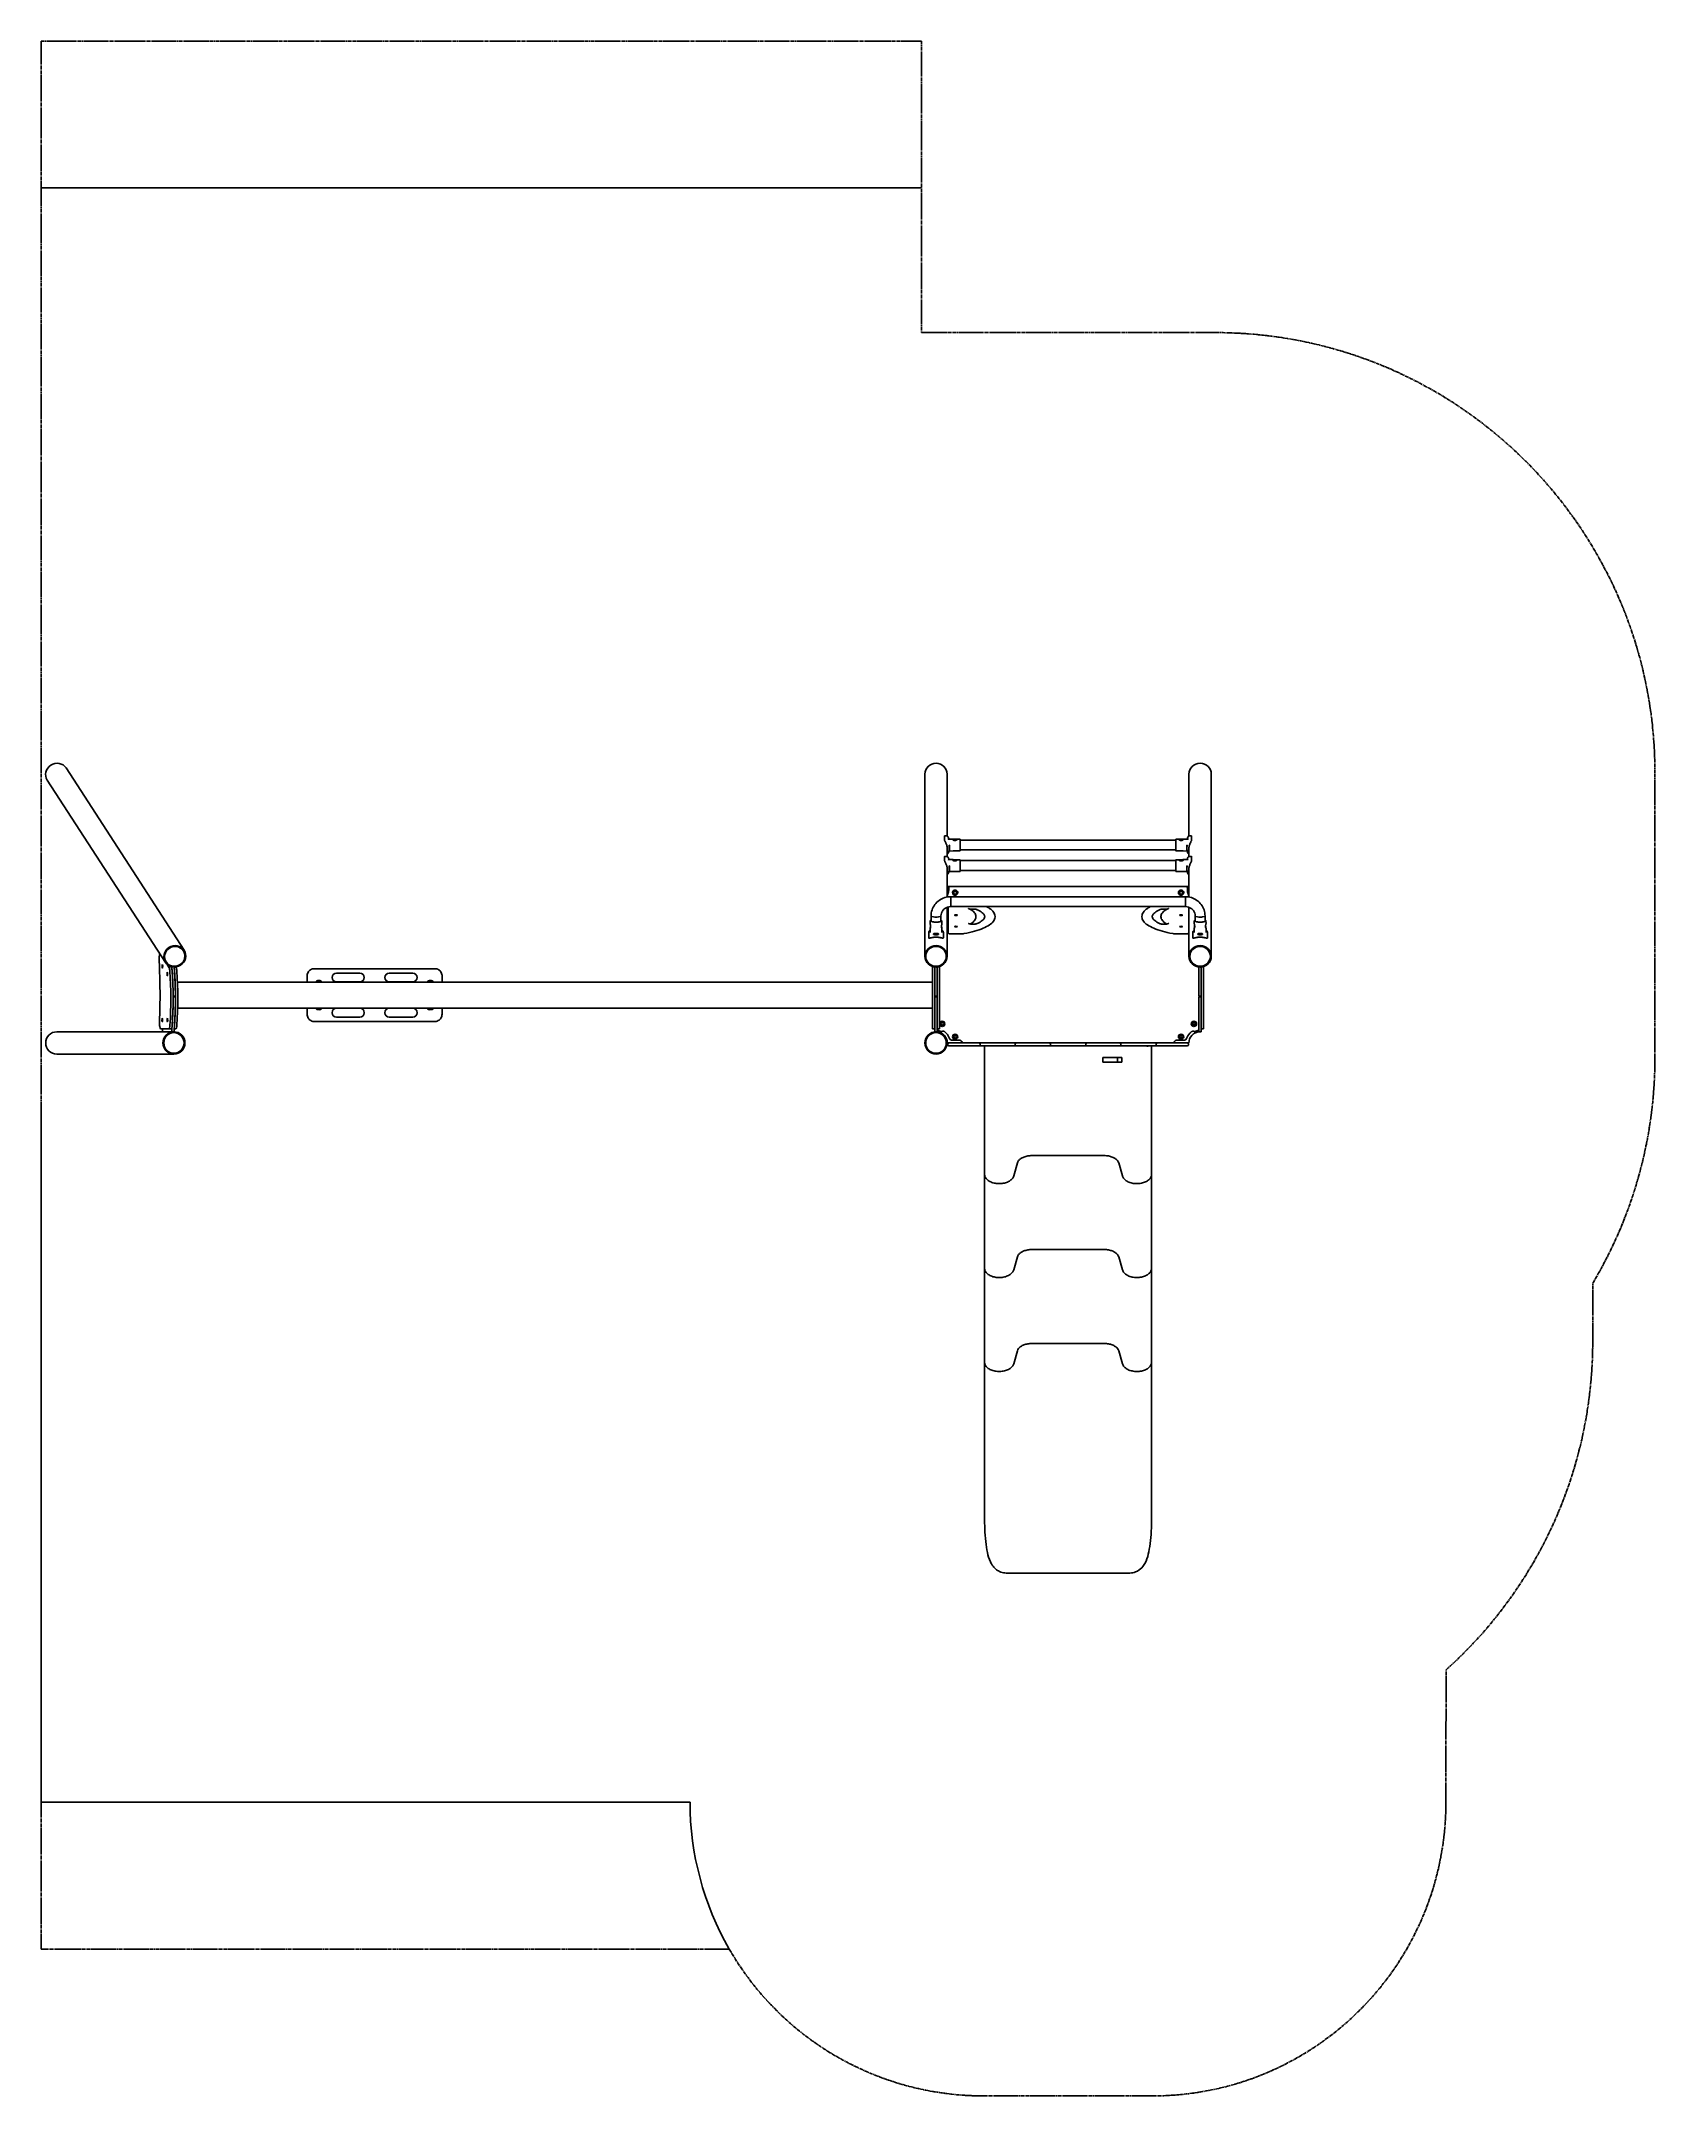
# Model space of a CAD drawing. Header units: millimetres. Extents: x 1080 to 6580, y 979 to 7979.
import ezdxf

# ---------------------------------------------------------------- set-up
doc = ezdxf.new("R2010")
doc.units = ezdxf.units.MM
doc.linetypes.add('AM_ISO08W050', pattern=[18, 12, -1.5, 3, -1.5])
doc.layers.add('AM_4', color=3, linetype='Continuous', lineweight=25)
doc.layers.add('AM_7', color=4, linetype='AM_ISO08W050', lineweight=25)

msp = doc.modelspace()

# ---------------------------------------------------------------- linework, layer by layer
at = {"layer": 'AM_4'}
for p, q in [((1080.4, 7478.8), (4080.4, 7478.8)), ((1101.5, 5461.2), (1504.1, 4840)), ((1165.4, 5502.6), (1567.9, 4881.4)), ((4092.3, 5481.9), (4092.3, 4860.7)), ((4168.4, 5481.9), (4168.4, 5270.9)), ((4992.3, 5481.9), (4992.3, 5270.9)), ((5068.4, 5481.9), (5068.4, 4860.7)), ((4159.3, 5257.6), (4159.3, 5270.5)), ((4166.6, 5271.4), (4160, 5271.4)), ((4188.5, 5260.1), (4172.7, 5260.3)), ((4192.4, 5256.8), (4191.2, 5256.8)), ((4198.5, 5256.8), (4197.3, 5256.8)), ((4211.9, 5259.9), (4201.3, 5260)), ((4212.9, 5258.9), (4212.9, 5220.9)), ((4947.9, 5256.8), (4212.9, 5256.8)), ((4947.9, 5220.9), (4947.9, 5258.9)), ((4948.9, 5259.9), (4959.5, 5260)), ((4963.4, 5256.8), (4962.2, 5256.8)), ((4969.5, 5256.8), (4968.3, 5256.8)), ((4972.2, 5260.1), (4988, 5260.3)), ((4994.1, 5271.4), (5000.7, 5271.4)), ((5001.4, 5257.6), (5001.4, 5270.5)), ((4159.3, 5187.7), (4159.3, 5200.6)), ((4166.6, 5201.5), (4160, 5201.5)), ((4168.4, 5230.8), (4168.4, 5201)), ((4188.5, 5190.2), (4172.7, 5190.4)), ((4188.5, 5219.7), (4174.5, 5219.6)), ((4175.9, 5239.1), (4174.7, 5239.1)), ((4175.9, 5222.6), (4175, 5222.6)), ((4175.4, 5227.7), (4175.4, 5228.7)), ((4175.9, 5239.1), (4175.9, 5222.6)), ((4192.4, 5186.9), (4191.2, 5186.9)), ((4198.5, 5186.9), (4197.3, 5186.9)), ((4211.9, 5219.9), (4201.3, 5219.8)), ((4211.9, 5190), (4201.3, 5190.1)), ((4947.9, 5223.1), (4212.9, 5223.1)), ((4212.9, 5189), (4212.9, 5151)), ((4947.9, 5186.9), (4212.9, 5186.9)), ((4947.9, 5151), (4947.9, 5189)), ((4948.9, 5219.9), (4959.5, 5219.8)), ((4948.9, 5190), (4959.5, 5190.1)), ((4963.4, 5186.9), (4962.2, 5186.9)), ((4969.5, 5186.9), (4968.3, 5186.9)), ((4972.2, 5219.7), (4986.3, 5219.6)), ((4972.2, 5190.2), (4988, 5190.4)), ((4984.9, 5222.6), (4984.9, 5239.1)), ((4984.9, 5239.1), (4986.1, 5239.1)), ((4984.9, 5222.6), (4985.7, 5222.6)), ((4985.4, 5227.7), (4985.4, 5228.7)), ((4992.3, 5230.8), (4992.3, 5201)), ((4994.1, 5201.5), (5000.7, 5201.5)), ((5001.4, 5187.7), (5001.4, 5200.6)), ((4168.4, 5160.9), (4168.4, 5098.6)), ((4188.5, 5149.8), (4174.5, 5149.7)), ((4175.9, 5169.2), (4174.7, 5169.2)), ((4175.9, 5152.7), (4175, 5152.7)), ((4175.4, 5157.9), (4175.4, 5158.8)), ((4175.9, 5169.2), (4175.9, 5152.7)), ((4211.9, 5150), (4201.3, 5149.9)), ((4947.9, 5153.2), (4212.9, 5153.2)), ((4948.9, 5150), (4959.5, 5149.9)), ((4972.2, 5149.8), (4986.3, 5149.7)), ((4984.9, 5152.7), (4984.9, 5169.2)), ((4984.9, 5169.2), (4986.1, 5169.2)), ((4984.9, 5152.7), (4985.7, 5152.7)), ((4985.4, 5157.9), (4985.4, 5158.8)), ((4992.3, 5160.9), (4992.3, 5098.6)), ((4168.4, 5098.6), (4168.4, 5093.6)), ((4176.6, 5098.6), (4168.4, 5098.6)), ((4168.4, 5093.6), (4168.4, 5062.8)), ((4168.4, 5093.6), (4173.8, 5093.6)), ((4168.8, 5086.6), (4173.8, 5091.6)), ((4983, 5098.8), (4177.7, 5098.8)), ((4180.4, 5063.9), (4180.4, 5030.2)), ((4180.4, 5063.9), (4980.4, 5063.9)), ((4180.4, 5030.2), (4180.4, 5063.9)), ((4980.4, 5063.9), (4980.4, 5030.2)), ((4980.4, 5063.9), (4980.4, 5030.2)), ((4992.3, 5098.6), (4984.2, 5098.6)), ((4986.9, 5091.6), (4991.9, 5086.6)), ((4987, 5093.6), (4992.3, 5093.6)), ((4992.3, 5093.6), (4992.3, 5098.6)), ((4992.3, 5093.6), (4992.3, 5062.8)), ((4110.4, 4980.9), (4110.3, 4972.4)), ((4113.5, 4998.7), (4113.5, 4980.6)), ((4147.2, 4998.7), (4147.2, 4980.6)), ((4150.4, 4980.9), (4150.5, 4972.4)), ((4168.4, 5028.1), (4168.4, 4946)), ((4171.4, 5029), (4171.4, 4944.7)), ((4180.4, 5030.2), (4980.4, 5030.2)), ((4266.4, 4995.1), (4266.4, 4997.1)), ((4331.4, 4995.1), (4331.4, 4997.1)), ((4832, 4997.1), (4832, 4995.1)), ((4897, 4997.1), (4897, 4995.1)), ((4992, 4944.7), (4992, 5028.2)), ((4992.3, 5028.1), (4992.3, 4860.7)), ((5010.4, 4980.9), (5010.3, 4972.4)), ((5013.5, 4998.7), (5013.5, 4980.6)), ((5047.2, 4998.7), (5047.2, 4980.6)), ((5050.4, 4980.9), (5050.5, 4972.4)), ((4105.4, 4943.2), (4105.4, 4930.2)), ((4105.4, 4930.2), (4105.4, 4923.6)), ((4110.1, 4956.5), (4110, 4942.6)), ((4122.1, 4937), (4122.1, 4935.8)), ((4138.6, 4937), (4138.6, 4935.8)), ((4150.6, 4956.5), (4150.7, 4942.6)), ((4155.4, 4930.2), (4155.4, 4943.2)), ((4155.4, 4923.6), (4155.4, 4930.2)), ((4168.4, 4946), (4171.4, 4946)), ((4168.4, 4943.6), (4168.4, 4946)), ((4168.4, 4943.6), (4168.4, 4860.7)), ((4171.7, 4941.1), (4168.4, 4941.1)), ((4171.4, 4942.7), (4171.4, 4944.7)), ((4181.4, 4937.2), (4213.1, 4937.2)), ((4982, 4937.2), (4950.4, 4937.2)), ((4992, 4944.7), (4992, 4942.7)), ((5005.4, 4943.2), (5005.4, 4930.2)), ((5005.4, 4930.2), (5005.4, 4923.6)), ((5010.1, 4956.5), (5010, 4942.6)), ((5022.1, 4937), (5022.1, 4935.8)), ((5038.6, 4937), (5038.6, 4935.8)), ((5050.6, 4956.5), (5050.7, 4942.6)), ((5055.4, 4930.2), (5055.4, 4943.2)), ((5055.4, 4923.6), (5055.4, 4930.2)), ((1517, 4822), (1509.6, 4833.4)), ((1524.9, 4822), (1522.4, 4825.9)), ((1526.5, 4818.7), (1526.8, 4824.7)), ((1534.6, 4824), (1534.4, 4818.7)), ((1540.7, 4822), (1539.2, 4824.3)), ((1545, 4773.3), (4118.4, 4773.3)), ((1986.9, 4773.3), (1986.9, 4793.8)), ((2421.9, 4818.8), (2011.9, 4818.8)), ((2166.9, 4803.8), (2086.9, 4803.8)), ((2086.9, 4773.8), (2166.9, 4773.8)), ((2266.9, 4803.8), (2346.9, 4803.8)), ((2346.9, 4773.8), (2266.9, 4773.8)), ((2446.9, 4793.8), (2446.9, 4773.3)), ((4118.4, 4822), (4118.4, 4825.9)), ((4118.4, 4810.2), (4118.4, 4822)), ((4118.4, 4810.2), (4118.4, 4626.6)), ((4126.4, 4818.7), (4126.4, 4824.2)), ((4126.4, 4818.7), (4126.4, 4815.9)), ((4126.4, 4815.9), (4126.4, 4810.2)), ((4126.4, 4815.9), (4126.4, 4810.2)), ((4126.4, 4810.2), (4126.4, 4728)), ((4126.4, 4626.6), (4126.4, 4810.2)), ((4134.4, 4824.2), (4134.4, 4818.7)), ((4134.4, 4815.9), (4134.4, 4818.7)), ((4134.4, 4810.2), (4134.4, 4815.9)), ((4134.4, 4810.2), (4134.4, 4815.9)), ((4134.4, 4728), (4134.4, 4810.2)), ((4134.4, 4810.2), (4134.4, 4626.6)), ((4142.4, 4822), (4142.4, 4825.9)), ((4142.4, 4822), (4142.4, 4810.2)), ((4142.4, 4626.6), (4142.4, 4810.2)), ((5026.4, 4818.7), (5026.4, 4824.2)), ((5026.4, 4818.7), (5026.4, 4815.9)), ((5026.4, 4815.9), (5026.4, 4810.2)), ((5026.4, 4810.2), (5026.4, 4728)), ((5034.4, 4824.2), (5034.4, 4818.7)), ((5034.4, 4815.9), (5034.4, 4818.7)), ((5034.4, 4810.2), (5034.4, 4815.9)), ((5034.4, 4810.2), (5034.4, 4815.9)), ((5034.4, 4728), (5034.4, 4810.2)), ((5034.4, 4810.2), (5034.4, 4626.6)), ((5042.4, 4822), (5042.4, 4825.9)), ((5042.4, 4822), (5042.4, 4810.2)), ((5042.4, 4626.6), (5042.4, 4810.2)), ((1530.4, 4724.8), (1537.7, 4724.8)), ((1537.7, 4722.8), (1530.4, 4722.8)), ((4126.4, 4724.8), (4134.4, 4724.8)), ((4134.4, 4722.8), (4126.4, 4722.8)), ((4126.4, 4719.9), (4126.4, 4626.6)), ((4130.4, 4724.8), (4130.4, 4722.8)), ((4134.4, 4626.6), (4134.4, 4719.9)), ((5026.4, 4724.8), (5026.4, 4728)), ((5026.4, 4724.8), (5034.4, 4724.8)), ((5034.4, 4722.8), (5026.4, 4722.8)), ((5026.4, 4719.9), (5026.4, 4722.8)), ((5026.4, 4719.9), (5026.4, 4626.6)), ((5030.4, 4722.8), (5030.4, 4724.8)), ((5034.4, 4626.6), (5034.4, 4719.9)), ((1545.8, 4684.4), (4118.4, 4684.4)), ((1986.9, 4663.8), (1986.9, 4684.4)), ((2011.9, 4638.8), (2421.9, 4638.8)), ((2166.9, 4683.8), (2086.9, 4683.8)), ((2086.9, 4653.8), (2166.9, 4653.8)), ((2266.9, 4683.8), (2346.9, 4683.8)), ((2346.9, 4653.8), (2266.9, 4653.8)), ((2446.9, 4684.4), (2446.9, 4663.8)), ((4118.4, 4613.8), (4118.4, 4626.6)), ((4126.4, 4626.6), (4126.4, 4616.6)), ((4126.4, 4626.6), (4126.4, 4616.6)), ((4134.4, 4616.6), (4134.4, 4626.6)), ((4134.4, 4616.6), (4134.4, 4626.6)), ((4142.4, 4626.6), (4142.4, 4613.8)), ((5026.4, 4626.6), (5026.4, 4616.6)), ((5034.4, 4616.6), (5034.4, 4626.6)), ((5034.4, 4616.6), (5034.4, 4626.6)), ((5042.4, 4626.6), (5042.4, 4613.8)), ((1133.7, 4603.8), (1494.5, 4603.8)), ((1487.3, 4613.8), (1516.3, 4613.8)), ((1494.5, 4612), (1494.5, 4603.8)), ((1494.5, 4603.8), (1525.7, 4603.8)), ((1516.3, 4613.8), (1524.2, 4613.8)), ((1525.7, 4603.8), (1525.7, 4614)), ((1529.7, 4603.8), (1525.7, 4603.8)), ((1529.7, 4603.8), (1533.1, 4603.8)), ((1533.6, 4603.8), (1533.1, 4603.8)), ((1533.6, 4614), (1533.6, 4603.8)), ((1533.6, 4613.8), (1540, 4613.8)), ((4118.4, 4613.8), (4126.4, 4613.8)), ((4126.4, 4616.6), (4126.4, 4614)), ((4126.4, 4603.8), (4126.4, 4614)), ((4134.4, 4603.8), (4126.4, 4603.8)), ((4134.4, 4614), (4134.4, 4616.6)), ((4134.4, 4614), (4134.4, 4603.8)), ((4134.4, 4613.8), (4142.4, 4613.8)), ((4145.8, 4600.8), (4146.7, 4603)), ((4168.6, 4565.8), (4174.4, 4565.8)), ((4170.4, 4561.8), (4170.4, 4559.8)), ((4174.4, 4565.8), (4179, 4565.8)), ((4179, 4555.8), (4174.4, 4555.8)), ((4179, 4565.8), (4269.3, 4565.8)), ((4269.3, 4555.8), (4179, 4555.8)), ((4182.9, 4575.8), (4203.4, 4575.8)), ((4208.3, 4575.8), (4203.4, 4575.8)), ((4216.9, 4570.8), (4216.9, 4570.8)), ((4217, 4570.8), (4217.4, 4570.8)), ((4219.4, 4568.8), (4219.4, 4565.8)), ((4269.3, 4565.8), (4276.4, 4565.8)), ((4276.4, 4555.8), (4269.3, 4555.8)), ((4292.7, 4565.8), (4276.4, 4565.8)), ((4276.4, 4555.8), (4292.7, 4555.8)), ((4280.4, 4559.8), (4280.4, 4561.8)), ((4292.7, 4565.8), (4391.9, 4565.8)), ((4391.9, 4555.8), (4292.7, 4555.8)), ((4295.8, 4505.8), (4295.8, 4552.8)), ((4392.1, 4555.8), (4298.8, 4555.8)), ((4404.4, 4565.8), (4391.9, 4565.8)), ((4391.9, 4555.8), (4404.4, 4555.8)), ((4392.1, 4555.8), (4404.8, 4555.8)), ((4400.4, 4561.8), (4400.4, 4559.8)), ((4404.4, 4565.8), (4409.8, 4565.8)), ((4409.8, 4555.8), (4404.4, 4555.8)), ((4404.8, 4555.8), (4457, 4555.8)), ((4409.8, 4565.8), (4510.1, 4565.8)), ((4510.1, 4555.8), (4409.8, 4555.8)), ((4457, 4555.8), (4703.7, 4555.8)), ((4510.1, 4565.8), (4516.4, 4565.8)), ((4516.4, 4555.8), (4510.1, 4555.8)), ((4530.8, 4565.8), (4516.4, 4565.8)), ((4516.4, 4555.8), (4530.8, 4555.8)), ((4520.4, 4559.8), (4520.4, 4561.8)), ((4530.8, 4565.8), (4630, 4565.8)), ((4630, 4555.8), (4530.8, 4555.8)), ((4644.4, 4565.8), (4630, 4565.8)), ((4630, 4555.8), (4644.4, 4555.8)), ((4640.4, 4561.8), (4640.4, 4559.8)), ((4644.4, 4565.8), (4650.6, 4565.8)), ((4650.6, 4555.8), (4644.4, 4555.8)), ((4650.6, 4565.8), (4750.9, 4565.8)), ((4750.9, 4555.8), (4650.6, 4555.8)), ((4703.7, 4555.8), (4755.9, 4555.8)), ((4750.9, 4565.8), (4756.4, 4565.8)), ((4756.4, 4555.8), (4750.9, 4555.8)), ((4755.9, 4555.8), (4768.7, 4555.8)), ((4768.9, 4565.8), (4756.4, 4565.8)), ((4756.4, 4555.8), (4768.9, 4555.8)), ((4760.4, 4559.8), (4760.4, 4561.8)), ((4862, 4555.8), (4768.7, 4555.8)), ((4768.9, 4565.8), (4868.1, 4565.8)), ((4868.1, 4555.8), (4768.9, 4555.8)), ((4851.4, 4552.8), (4851.4, 4555.8)), ((4865, 4505.8), (4865, 4552.8)), ((4884.4, 4565.8), (4868.1, 4565.8)), ((4868.1, 4555.8), (4884.4, 4555.8)), ((4880.4, 4561.8), (4880.4, 4559.8)), ((4884.4, 4565.8), (4891.4, 4565.8)), ((4891.4, 4555.8), (4884.4, 4555.8)), ((4891.4, 4565.8), (4981.7, 4565.8)), ((4981.7, 4555.8), (4891.4, 4555.8)), ((4941.4, 4565.8), (4941.4, 4568.8)), ((4943.4, 4570.8), (4943.7, 4570.8)), ((4943.8, 4570.8), (4943.8, 4570.8)), ((4957.4, 4575.8), (4952.4, 4575.8)), ((4957.4, 4575.8), (4977.8, 4575.8)), ((4981.7, 4565.8), (4986.4, 4565.8)), ((4986.4, 4555.8), (4981.7, 4555.8)), ((4992.1, 4565.8), (4986.4, 4565.8)), ((4990.4, 4559.8), (4990.4, 4561.8)), ((5014, 4603), (5015, 4600.8)), ((5026.4, 4616.6), (5026.4, 4614)), ((5026.4, 4603.8), (5026.4, 4614)), ((5034.4, 4603.8), (5026.4, 4603.8)), ((5034.4, 4614), (5034.4, 4616.6)), ((5034.4, 4614), (5034.4, 4603.8)), ((5034.4, 4613.8), (5042.4, 4613.8)), ((1133.7, 4527.7), (1533.1, 4527.7)), ((4295.8, 4505.8), (4295.8, 4194.9)), ((4698.5, 4515.8), (4698.5, 4500.8)), ((4698.5, 4515.8), (4748.5, 4515.8)), ((4698.5, 4500.8), (4748.5, 4500.8)), ((4748.5, 4515.8), (4748.5, 4500.8)), ((4748.5, 4515.8), (4763.5, 4515.8)), ((4748.5, 4500.8), (4763.5, 4500.8)), ((4763.5, 4515.8), (4763.5, 4500.8)), ((4865, 4194.9), (4865, 4505.8)), ((4295.8, 4118.4), (4295.8, 4194.9)), ((4395, 4112.6), (4407.7, 4157.1)), ((4457, 4181.9), (4703.7, 4181.9)), ((4753, 4157.1), (4765.8, 4112.6)), ((4865, 4118.4), (4865, 4194.9)), ((4295.8, 3798.4), (4295.8, 4113.7)), ((4865, 3798.4), (4865, 4113.7)), ((4457, 3861.9), (4703.7, 3861.9)), ((4295.8, 3478.5), (4295.8, 3793.7)), ((4395, 3792.6), (4407.7, 3837.1)), ((4753, 3837.1), (4765.8, 3792.6)), ((4865, 3478.5), (4865, 3793.7)), ((4395, 3472.6), (4407.7, 3517.2)), ((4457, 3541.9), (4703.7, 3541.9)), ((4753, 3517.2), (4765.8, 3472.6)), ((4295.8, 3459.4), (4295.8, 3473.7)), ((4295.8, 3459.4), (4295.8, 3144.9)), ((4865, 3459.4), (4865, 3473.7)), ((4865, 3144.9), (4865, 3459.4)), ((4295.8, 2949), (4295.8, 3144.9)), ((4865, 2949), (4865, 3144.9)), ((4393.9, 2760), (4369.9, 2760)), ((4393.9, 2760), (4766.9, 2760)), ((4790.8, 2760), (4766.9, 2760)), ((1080.4, 1978.8), (3292, 1978.8))]:
    msp.add_line(p, q, dxfattribs=at)
for centre, radius in [((4195.4, 5077.8), 9), ((4195.4, 5077.8), 5), ((4965.4, 5077.8), 9), ((4965.4, 5077.8), 5), ((4151.4, 4630.8), 9), ((4151.4, 4630.8), 5), ((4151.4, 4630.8), 4.2), ((5009.4, 4630.8), 9), ((5009.4, 4630.8), 5), ((5009.4, 4630.8), 4.2), ((4130.4, 4565.8), 38), ((4130.4, 4565.8), 35), ((4195.4, 4586.8), 9), ((4195.4, 4586.8), 5), ((4195.4, 4586.8), 4.2), ((4965.4, 4586.8), 9), ((4965.4, 4586.8), 5), ((4965.4, 4586.8), 4.2)]:
    msp.add_circle(centre, radius, dxfattribs=at)
for centre, radius, start, end in [((4211.9, 5258.9), 1, 0, 89.5), ((4948.9, 5258.9), 1, 90.5, 180), ((4211.9, 5220.9), 1, 270.5, 0), ((4211.9, 5189), 1, 0, 89.5), ((4948.9, 5220.9), 1, 180, 269.5), ((4948.9, 5189), 1, 90.5, 180), ((4211.9, 5151), 1, 270.5, 0), ((4948.9, 5151), 1, 180, 269.5), ((4113.8, 5091.4), 60, 335.50727, 2.98064), ((4129, 5090.4), 40, 350.2544, 354.53161), ((4177.7, 5094.8), 4, 90, 182.98064), ((4983, 5094.8), 4, 357.01936, 90), ((5046.9, 5091.4), 60, 177.01936, 204.49273), ((5031.7, 5090.4), 40, 185.46839, 189.7456), ((2026.9, 4763.8), 15, 39.05012, 140.94988), ((2026.9, 4763.8), 10, 70.90895, 109.09105), ((2086.9, 4788.8), 15, 90, 270), ((2166.9, 4788.8), 15, 270, 90), ((2266.9, 4788.8), 15, 90, 270), ((2346.9, 4788.8), 15, 270, 90), ((2406.9, 4763.8), 15, 39.05012, 140.94988), ((2406.9, 4763.8), 10, 70.90895, 109.09105), ((2026.9, 4693.8), 15, 219.05012, 320.94988), ((2026.9, 4693.8), 10, 250.90895, 289.09105), ((2086.9, 4668.8), 15, 90, 270), ((2166.9, 4668.8), 15, 270, 90), ((2266.9, 4668.8), 15, 90, 270), ((2346.9, 4668.8), 15, 270, 90), ((2406.9, 4693.8), 15, 219.05012, 320.94988), ((2406.9, 4693.8), 10, 250.90895, 289.09105), ((4130.4, 4565.8), 38.3, 66.26575, 84.13826), ((4130.4, 4565.8), 42.5, 65.89619, 84.59946), ((4153.1, 4600.2), 7, 143.96758, 156.26575), ((4149.1, 4603.1), 2, 63.65069, 143.96758), ((4130.4, 4565.8), 42.5, 63.0498, 63.05004), ((4130.4, 4565.8), 42.5, 62.91363, 62.91368), ((4130.4, 4565.8), 38.3, 0, 41.53841), ((4130.4, 4565.8), 48.3, 17.92021, 43.44318), ((4174.4, 4561.8), 4, 90, 180), ((4174.4, 4559.8), 4, 180, 270), ((4182.9, 4582.8), 7, 197.92021, 270), ((4217.4, 4568.8), 2, 0, 90), ((4276.4, 4561.8), 4, 0, 90), ((4276.4, 4559.8), 4, 270, 0), ((4298.8, 4552.8), 3, 90, 180), ((4404.4, 4561.8), 4, 90, 180), ((4404.4, 4559.8), 4, 180, 270), ((4516.4, 4561.8), 4, 0, 90), ((4516.4, 4559.8), 4, 270, 0), ((4644.4, 4561.8), 4, 90, 180), ((4644.4, 4559.8), 4, 180, 270), ((4756.4, 4561.8), 4, 0, 90), ((4756.4, 4559.8), 4, 270, 0), ((4862, 4552.8), 3, 0, 90), ((4884.4, 4561.8), 4, 90, 180), ((4884.4, 4559.8), 4, 180, 270), ((4943.4, 4568.8), 2, 90, 180), ((4977.8, 4582.8), 7, 270, 342.07979), ((5030.4, 4565.8), 48.3, 136.55682, 162.07979), ((4986.4, 4561.8), 4, 0, 90), ((4986.4, 4559.8), 4, 270, 0), ((5030.4, 4565.8), 38.3, 138.46159, 180), ((5011.6, 4603.1), 2, 36.03242, 116.34931), ((5030.4, 4565.8), 42.5, 95.40054, 114.10381), ((5007.6, 4600.2), 7, 23.73425, 36.03242), ((5030.4, 4565.8), 38.2, 95.86174, 113.73425), ((4292, 1978.6), 1000, 179.98909, 209.9874)]:
    msp.add_arc(centre, radius, start, end, dxfattribs=at)
for centre, major_axis, ratio, start_param, end_param in [((1133.4, 5481.9), (-31.9, -20.7), 0.951251, 3.141593, 6.283185), ((4130.4, 5481.9), (-38, 0), 0.965926, 3.141593, 6.283185), ((5030.4, 5481.9), (-38, 0), 0.965926, 3.141593, 6.283185), ((4194.9, 5257.3), (8.25, 0), 0.258819, 0.420934, 2.695719), ((4965.9, 5257.3), (-8.25, 0), 0.258819, 3.587467, 5.862251), ((4194.9, 5187.4), (8.25, 0), 0.258819, 0.420934, 2.695719), ((4965.9, 5187.4), (-8.25, 0), 0.258819, 3.587467, 5.862251), ((4130.4, 4998.7), (-16.9, 0), 0.258819, 0, 3.141593), ((4130.4, 4998.7), (-16.9, 0), 0.258819, 0, 3.141593), ((5030.4, 4998.7), (-16.9, 0), 0.258819, 0, 3.141593), ((5030.4, 4998.7), (-16.9, 0), 0.258819, 0, 3.141593), ((1486.2, 4848.9), (0, 20), 0.173648, 0.179575, 1.860708), ((1416.3, 4728.8), (0, -400), 0.173648, 1.342631, 1.860708), ((1516.1, 4802.7), (0, 20), 0.173648, 5.095799, 6.021386), ((1479.1, 4716.7), (0, 250), 0.173648, 4.343925, 5.095799), ((1524, 4802.7), (0, 20), 0.173648, 5.095799, 6.021386), ((1527, 4817.9), (0, -3), 0.173648, 4.45059, 5.435294), ((1524, 4802.7), (0, 20), 0.173648, 5.095799, 5.435294), ((1487, 4716.7), (0, 250), 0.173648, 4.757578, 5.095799), ((1487, 4716.7), (0, -250), 0.173648, 1.202333, 1.954207), ((1534.9, 4817.9), (0, 3), 0.173648, 1.308997, 2.293702), ((1531.9, 4802.7), (0, -20), 0.173648, 1.954207, 2.293702), ((1531.9, 4802.7), (0, -20), 0.173648, 1.954207, 2.293702), ((1494.8, 4716.7), (0, -250), 0.173648, 1.615986, 1.954207), ((1494.8, 4716.7), (0, 250), 0.173648, 4.343925, 5.095799), ((1539.8, 4802.7), (0, 20), 0.173648, 5.095799, 6.021386), ((1502.7, 4716.7), (0, -250), 0.173648, 1.202333, 1.954207), ((1487, 4716.7), (0, 250), 0.173648, 4.343925, 4.725175), ((1494.8, 4716.7), (0, -250), 0.173648, 1.202333, 1.583582), ((1537.7, 4727.8), (0, -3), 0.173648, 0, 1.615986), ((1537.7, 4719.8), (0, 3), 0.173648, 4.725175, 6.283185), ((1487.3, 4633.8), (0, -20), 0.173648, 4.484224, 6.283185), ((1516.3, 4633.8), (0, -20), 0.173648, 0, 1.202333), ((1524.2, 4633.8), (0, -20), 0.173648, 0, 1.202333), ((1524.2, 4633.8), (0, 20), 0.173648, 3.670553, 4.343925), ((1532.1, 4633.8), (0, -20), 0.173648, 0.52896, 1.202333), ((1532.1, 4633.8), (0, -20), 0.173648, 0.52896, 1.202333), ((1540, 4633.8), (0, -20), 0.173648, 0, 1.202333), ((1133.7, 4565.8), (0, -38), 0.984808, 3.141593, 6.283185), ((1493.9, 4612), (0, 3), 0.173648, 4.712389, 5.343971), ((1526.2, 4614), (0, -3), 0.173648, 3.670553, 4.712389), ((1534.1, 4614), (0, 3), 0.173648, 0.52896, 1.570796)]:
    msp.add_ellipse(centre, major_axis=major_axis, ratio=ratio, start_param=start_param, end_param=end_param, dxfattribs=at)
for centre, major_axis, ratio in [((4194.9, 5257.3), (-4.2, 0), 0.258819), ((4965.9, 5257.3), (4.2, 0), 0.258819), ((4194.9, 5187.4), (-4.2, 0), 0.258819), ((4965.9, 5187.4), (4.2, 0), 0.258819), ((4198.4, 5000.9), (5, 0), 0.258819), ((4965, 5000.9), (-5, 0), 0.258819), ((1536, 4860.7), (-31.9, -20.7), 0.951251), ((4130.4, 4937), (8.25, 0), 0.258819), ((4130.4, 4937), (-4.2, 0), 0.258819), ((4198.4, 4962.1), (5, 0), 0.258819), ((4965, 4962.1), (-5, 0), 0.258819), ((5030.4, 4937), (8.25, 0), 0.258819), ((5030.4, 4937), (-4.2, 0), 0.258819), ((1493.8, 4826.8), (0, 6), 0.173648), ((1536, 4860.7), (29.4, 19.1), 0.951251), ((4130.4, 4860.7), (-38, 0), 0.965926), ((4130.4, 4860.7), (35, 0), 0.965926), ((5030.4, 4860.7), (-38, 0), 0.965926), ((5030.4, 4860.7), (35, 0), 0.965926), ((1510.6, 4800.9), (0, 6), 0.173648), ((1493.5, 4643.8), (0, 6), 0.173648), ((1510.9, 4643.8), (0, 6), 0.173648), ((1533.1, 4565.8), (0, 38), 0.984808), ((1533.1, 4565.8), (0, 35), 0.984808)]:
    msp.add_ellipse(centre, major_axis=major_axis, ratio=ratio, dxfattribs=at)
for points, knots in [([(4160, 5271.4), (4159.9, 5271.4), (4159.8, 5271.4), (4159.5, 5271.2), (4159.3, 5271), (4159.3, 5270.5)], [7.184949, 7.184949, 7.184949, 7.184949, 7.3390813, 7.3390813, 7.830957, 7.830957, 7.830957, 7.830957]), ([(4159.3, 5257.6), (4159.3, 5257.2), (4159.5, 5256.6), (4160, 5255.1), (4160.4, 5254.2), (4161.4, 5252.2), (4162, 5251), (4163.1, 5248.6), (4163.7, 5247.3), (4164.9, 5244.6), (4165.4, 5243.2), (4166.5, 5240.1), (4167, 5238.5), (4167.8, 5235.2), (4168.1, 5233.5), (4168.5, 5230.2), (4168.6, 5228.5), (4168.6, 5227)], [15.661914, 15.661914, 15.661914, 15.661914, 16.15379, 16.15379, 16.645665, 16.645665, 17.137541, 17.137541, 17.629417, 17.629417, 18.116411, 18.116411, 18.603405, 18.603405, 19.090398, 19.090398, 19.577392, 19.577392, 19.577392, 19.577392]), ([(4166.6, 5271.4), (4167.1, 5271.4), (4167.4, 5271.3), (4168.2, 5271), (4168.6, 5270.8), (4169.8, 5270), (4170.4, 5269.3), (4171.7, 5267.5), (4172.3, 5266.4), (4173.5, 5263.7), (4174, 5262.2), (4174.4, 5260.4), (4174.5, 5260.3), (4174.5, 5260.2)], [0.578254, 0.578254, 0.578254, 0.578254, 0.708785, 0.708785, 0.915695, 0.915695, 1.468682, 1.468682, 2.057791, 2.057791, 2.646901, 2.646901, 2.680159, 2.680159, 2.680159, 2.680159]), ([(4172.7, 5260.3), (4172.4, 5260.3), (4172.2, 5260.3), (4171.8, 5260.4), (4171.7, 5260.5), (4171.5, 5260.6), (4171.5, 5260.6), (4171.5, 5260.6)], [0.5130993, 0.5130993, 0.5130993, 0.5130993, 0.6153651, 0.6153651, 0.7366116, 0.7366116, 0.8468284, 0.8468284, 0.8468284, 0.8468284]), ([(4194.9, 5255.5), (4193.8, 5255.5), (4192.7, 5255.7), (4190.7, 5256.3), (4189.8, 5256.7), (4188.3, 5257.5), (4187.7, 5258), (4186.8, 5258.8), (4186.6, 5259.2), (4186.6, 5259.7), (4186.8, 5259.9), (4187.7, 5260.1), (4188.3, 5260.1), (4189.8, 5260.1), (4190.7, 5260), (4192.7, 5259.9), (4193.8, 5259.8), (4195.9, 5259.8), (4197.1, 5259.8), (4199.1, 5259.9), (4200, 5260), (4201.4, 5260), (4202.1, 5260), (4202.9, 5259.8), (4203.1, 5259.6), (4203.1, 5259), (4202.9, 5258.7), (4202.1, 5257.8), (4201.4, 5257.4), (4200, 5256.6), (4199.1, 5256.2), (4197.1, 5255.7), (4195.9, 5255.5), (4194.9, 5255.5)], [0, 0, 0, 0, 0.316049, 0.316049, 0.632098, 0.632098, 0.947679, 0.947679, 1.26326, 1.26326, 1.578842, 1.578842, 1.894423, 1.894423, 2.210472, 2.210472, 2.526521, 2.526521, 2.840353, 2.840353, 3.154184, 3.154184, 3.468043, 3.468043, 3.781903, 3.781903, 4.095762, 4.095762, 4.409621, 4.409621, 4.723453, 4.723453, 5.037284, 5.037284, 5.037284, 5.037284]), ([(4198.8, 5256.9), (4198.8, 5256.9), (4198.8, 5256.9), (4198.5, 5257), (4198.2, 5257.1), (4197.5, 5257.1), (4197, 5257.1), (4196, 5257.2), (4195.4, 5257.2), (4194.3, 5257.2), (4193.8, 5257.2), (4192.7, 5257.1), (4192.3, 5257.1), (4191.5, 5257.1), (4191.2, 5257), (4191, 5256.9), (4191, 5256.9), (4191, 5256.9)], [0.7858608, 0.7858608, 0.7858608, 0.7858608, 0.7944825, 0.7944825, 0.953371, 0.953371, 1.1122795, 1.1122795, 1.271188, 1.271188, 1.4300964, 1.4300964, 1.5890049, 1.5890049, 1.7478934, 1.7478934, 1.7565151, 1.7565151, 1.7565151, 1.7565151]), ([(4191.3, 5256.7), (4191.3, 5256.7), (4191.3, 5256.7), (4191.8, 5256.8), (4192.3, 5256.8), (4193.6, 5256.8), (4194.2, 5256.7), (4195.5, 5256.7), (4196.2, 5256.8), (4197.4, 5256.8), (4198, 5256.8), (4198.4, 5256.7), (4198.4, 5256.7), (4198.5, 5256.7)], [1.1286552, 1.1286552, 1.1286552, 1.1286552, 1.1374363, 1.1374363, 1.3270449, 1.3270449, 1.5166536, 1.5166536, 1.7062623, 1.7062623, 1.895871, 1.895871, 1.904652, 1.904652, 1.904652, 1.904652]), ([(4965.8, 5255.5), (4964.8, 5255.5), (4963.7, 5255.7), (4961.7, 5256.2), (4960.8, 5256.6), (4959.3, 5257.4), (4958.7, 5257.8), (4957.8, 5258.7), (4957.6, 5259), (4957.6, 5259.6), (4957.8, 5259.8), (4958.7, 5260), (4959.3, 5260), (4960.8, 5260), (4961.7, 5259.9), (4963.7, 5259.8), (4964.8, 5259.8), (4966.9, 5259.8), (4968, 5259.9), (4970, 5260), (4971, 5260.1), (4972.4, 5260.1), (4973.1, 5260.1), (4973.9, 5259.9), (4974.1, 5259.7), (4974.1, 5259.2), (4973.9, 5258.8), (4973.1, 5258), (4972.4, 5257.5), (4971, 5256.7), (4970, 5256.3), (4968, 5255.7), (4966.9, 5255.5), (4965.8, 5255.5)], [0, 0, 0, 0, 0.313832, 0.313832, 0.627663, 0.627663, 0.941523, 0.941523, 1.255382, 1.255382, 1.569241, 1.569241, 1.8831, 1.8831, 2.196932, 2.196932, 2.510763, 2.510763, 2.826813, 2.826813, 3.142862, 3.142862, 3.458443, 3.458443, 3.774024, 3.774024, 4.089605, 4.089605, 4.405186, 4.405186, 4.721235, 4.721235, 5.037284, 5.037284, 5.037284, 5.037284]), ([(4969.8, 5256.9), (4969.8, 5256.9), (4969.8, 5256.9), (4969.5, 5257), (4969.2, 5257.1), (4968.5, 5257.1), (4968, 5257.1), (4967, 5257.2), (4966.4, 5257.2), (4965.3, 5257.2), (4964.8, 5257.2), (4963.7, 5257.1), (4963.3, 5257.1), (4962.5, 5257.1), (4962.2, 5257), (4962, 5256.9), (4962, 5256.9), (4962, 5256.9)], [0.7858608, 0.7858608, 0.7858608, 0.7858608, 0.7944825, 0.7944825, 0.953371, 0.953371, 1.1122795, 1.1122795, 1.271188, 1.271188, 1.4300964, 1.4300964, 1.5890049, 1.5890049, 1.7478934, 1.7478934, 1.7565151, 1.7565151, 1.7565151, 1.7565151]), ([(4962.3, 5256.7), (4962.3, 5256.7), (4962.3, 5256.7), (4962.8, 5256.8), (4963.3, 5256.8), (4964.6, 5256.8), (4965.2, 5256.7), (4966.5, 5256.7), (4967.2, 5256.8), (4968.4, 5256.8), (4969, 5256.8), (4969.4, 5256.7), (4969.4, 5256.7), (4969.5, 5256.7)], [1.1286552, 1.1286552, 1.1286552, 1.1286552, 1.1374363, 1.1374363, 1.3270449, 1.3270449, 1.5166536, 1.5166536, 1.7062623, 1.7062623, 1.895871, 1.895871, 1.904652, 1.904652, 1.904652, 1.904652]), ([(4986.3, 5260.2), (4986.5, 5261.2), (4986.7, 5262.1), (4987.5, 5264.5), (4988.1, 5265.8), (4989.4, 5268.1), (4990.1, 5269), (4991.2, 5270.1), (4991.5, 5270.4), (4992.3, 5270.9), (4992.5, 5271), (4993.2, 5271.3), (4993.6, 5271.4), (4994.1, 5271.4)], [4.36749, 4.36749, 4.36749, 4.36749, 4.702012, 4.702012, 5.291119, 5.291119, 5.880225, 5.880225, 6.174778, 6.174778, 6.322055, 6.322055, 6.469332, 6.469332, 6.469332, 6.469332]), ([(4989.2, 5260.6), (4989.2, 5260.6), (4989.2, 5260.6), (4989.2, 5260.6), (4989.2, 5260.6), (4989, 5260.4), (4988.7, 5260.3), (4988.2, 5260.3), (4988.1, 5260.3), (4988, 5260.3)], [5.3853474, 5.3853474, 5.3853474, 5.3853474, 5.3991794, 5.3991794, 5.5234046, 5.5234046, 5.6863353, 5.6863353, 5.7190946, 5.7190946, 5.7190946, 5.7190946]), ([(4992.1, 5227), (4992.1, 5228.5), (4992.2, 5230.2), (4992.7, 5233.5), (4993, 5235.2), (4993.8, 5238.5), (4994.3, 5240.1), (4995.3, 5243.2), (4995.9, 5244.6), (4997, 5247.3), (4997.6, 5248.6), (4998.8, 5251), (4999.4, 5252.2), (5000.3, 5254.2), (5000.7, 5255.1), (5001.3, 5256.6), (5001.4, 5257.2), (5001.4, 5257.6)], [11.746435, 11.746435, 11.746435, 11.746435, 12.233429, 12.233429, 12.720423, 12.720423, 13.207417, 13.207417, 13.694411, 13.694411, 14.186287, 14.186287, 14.678163, 14.678163, 15.170038, 15.170038, 15.661914, 15.661914, 15.661914, 15.661914]), ([(5001.4, 5270.5), (5001.4, 5271), (5001.3, 5271.2), (5000.9, 5271.4), (5000.8, 5271.4), (5000.7, 5271.4)], [7.830957, 7.830957, 7.830957, 7.830957, 8.3228326, 8.3228326, 8.4769649, 8.4769649, 8.4769649, 8.4769649]), ([(4160, 5201.5), (4159.9, 5201.5), (4159.8, 5201.5), (4159.5, 5201.3), (4159.3, 5201.1), (4159.3, 5200.6)], [7.184949, 7.184949, 7.184949, 7.184949, 7.3390813, 7.3390813, 7.830957, 7.830957, 7.830957, 7.830957]), ([(4159.3, 5187.7), (4159.3, 5187.3), (4159.5, 5186.7), (4160, 5185.2), (4160.4, 5184.3), (4161.4, 5182.3), (4162, 5181.1), (4163.1, 5178.7), (4163.7, 5177.4), (4164.9, 5174.7), (4165.4, 5173.3), (4166.5, 5170.2), (4167, 5168.6), (4167.8, 5165.3), (4168.1, 5163.6), (4168.5, 5160.3), (4168.6, 5158.7), (4168.6, 5157.1)], [15.661914, 15.661914, 15.661914, 15.661914, 16.15379, 16.15379, 16.645665, 16.645665, 17.137541, 17.137541, 17.629417, 17.629417, 18.116411, 18.116411, 18.603405, 18.603405, 19.090398, 19.090398, 19.577392, 19.577392, 19.577392, 19.577392]), ([(4166.6, 5201.5), (4167.1, 5201.5), (4167.4, 5201.4), (4168.2, 5201.2), (4168.6, 5200.9), (4169.8, 5200.1), (4170.4, 5199.4), (4171.7, 5197.6), (4172.3, 5196.5), (4173.5, 5193.9), (4174, 5192.3), (4174.4, 5190.6), (4174.5, 5190.5), (4174.5, 5190.4)], [0.578254, 0.578254, 0.578254, 0.578254, 0.708785, 0.708785, 0.915695, 0.915695, 1.468682, 1.468682, 2.057791, 2.057791, 2.646901, 2.646901, 2.680159, 2.680159, 2.680159, 2.680159]), ([(4168.4, 5227.5), (4168.4, 5227.5), (4168.4, 5227.5), (4168.4, 5227.9), (4168.5, 5228.3), (4168.5, 5228.9), (4168.5, 5229.1), (4168.5, 5229.4)], [0.1517229, 0.1517229, 0.1517229, 0.1517229, 0.1583459, 0.1583459, 0.3166918, 0.3166918, 0.3834186, 0.3834186, 0.3834186, 0.3834186]), ([(4168.6, 5228.4), (4168.6, 5228.4), (4168.6, 5228.3), (4168.6, 5227.8), (4168.5, 5227.5), (4168.5, 5226.9), (4168.4, 5226.8), (4168.4, 5226.7), (4168.4, 5226.7), (4168.4, 5226.7)], [2.0452307, 2.0452307, 2.0452307, 2.0452307, 2.0584914, 2.0584914, 2.2168365, 2.2168365, 2.3751824, 2.3751824, 2.3818055, 2.3818055, 2.3818055, 2.3818055]), ([(4168.6, 5228), (4168.6, 5227.4), (4168.6, 5226.9), (4168.5, 5226.1), (4168.5, 5225.7), (4168.4, 5225.5)], [3.4221109, 3.4221109, 3.4221109, 3.4221109, 3.5978534, 3.5978534, 3.7150935, 3.7150935, 3.7150935, 3.7150935]), ([(4168.4, 5208.9), (4168.6, 5209), (4168.8, 5209.1), (4169.8, 5209.8), (4170.4, 5210.5), (4171.7, 5212.3), (4172.3, 5213.4), (4173.5, 5216.1), (4174, 5217.6), (4174.8, 5221), (4175.1, 5222.8), (4175.3, 5225.8), (4175.4, 5226.7), (4175.4, 5227.7)], [0.817378, 0.817378, 0.817378, 0.817378, 0.915695, 0.915695, 1.468682, 1.468682, 2.057791, 2.057791, 2.646901, 2.646901, 3.23601, 3.23601, 3.5238, 3.5238, 3.5238, 3.5238]), ([(4172.7, 5190.4), (4172.4, 5190.4), (4172.2, 5190.4), (4171.8, 5190.6), (4171.7, 5190.6), (4171.5, 5190.7), (4171.5, 5190.7), (4171.5, 5190.7)], [0.5130993, 0.5130993, 0.5130993, 0.5130993, 0.6153651, 0.6153651, 0.7366116, 0.7366116, 0.8468284, 0.8468284, 0.8468284, 0.8468284]), ([(4175.4, 5228.7), (4175.4, 5229.7), (4175.3, 5230.8), (4175.2, 5233), (4175.1, 5234.1), (4174.9, 5235.9), (4174.8, 5236.7), (4174.6, 5238.1), (4174.6, 5238.5), (4174.6, 5238.8)], [3.738303, 3.738303, 3.738303, 3.738303, 4.049822, 4.049822, 4.361341, 4.361341, 4.672873, 4.672873, 4.984404, 4.984404, 4.984404, 4.984404]), ([(4194.9, 5185.7), (4193.8, 5185.7), (4192.7, 5185.8), (4190.7, 5186.4), (4189.8, 5186.8), (4188.3, 5187.6), (4187.7, 5188.1), (4186.8, 5188.9), (4186.6, 5189.3), (4186.6, 5189.8), (4186.8, 5190), (4187.7, 5190.2), (4188.3, 5190.3), (4189.8, 5190.2), (4190.7, 5190.1), (4192.7, 5190), (4193.8, 5189.9), (4195.9, 5189.9), (4197.1, 5189.9), (4199.1, 5190), (4200, 5190.1), (4201.4, 5190.1), (4202.1, 5190.1), (4202.9, 5189.9), (4203.1, 5189.7), (4203.1, 5189.2), (4202.9, 5188.8), (4202.1, 5188), (4201.4, 5187.5), (4200, 5186.7), (4199.1, 5186.3), (4197.1, 5185.8), (4195.9, 5185.6), (4194.9, 5185.7)], [0, 0, 0, 0, 0.316049, 0.316049, 0.632098, 0.632098, 0.947679, 0.947679, 1.26326, 1.26326, 1.578842, 1.578842, 1.894423, 1.894423, 2.210472, 2.210472, 2.526521, 2.526521, 2.840353, 2.840353, 3.154184, 3.154184, 3.468043, 3.468043, 3.781903, 3.781903, 4.095762, 4.095762, 4.409621, 4.409621, 4.723453, 4.723453, 5.037284, 5.037284, 5.037284, 5.037284]), ([(4188.5, 5219.7), (4188.7, 5219.7), (4188.9, 5219.7), (4189.8, 5219.7), (4190.7, 5219.8), (4192.7, 5219.9), (4193.8, 5220), (4194.9, 5220)], [4.3218645, 4.3218645, 4.3218645, 4.3218645, 4.4051862, 4.4051862, 4.7212352, 4.7212352, 5.0372843, 5.0372843, 5.0372843, 5.0372843]), ([(4198.8, 5187), (4198.8, 5187), (4198.8, 5187), (4198.5, 5187.1), (4198.2, 5187.2), (4197.5, 5187.2), (4197, 5187.3), (4196, 5187.3), (4195.4, 5187.3), (4194.3, 5187.3), (4193.8, 5187.3), (4192.7, 5187.3), (4192.3, 5187.2), (4191.5, 5187.2), (4191.2, 5187.1), (4191, 5187), (4191, 5187), (4191, 5187)], [0.7858608, 0.7858608, 0.7858608, 0.7858608, 0.7944825, 0.7944825, 0.953371, 0.953371, 1.1122795, 1.1122795, 1.271188, 1.271188, 1.4300964, 1.4300964, 1.5890049, 1.5890049, 1.7478934, 1.7478934, 1.7565151, 1.7565151, 1.7565151, 1.7565151]), ([(4191.3, 5186.9), (4191.3, 5186.9), (4191.3, 5186.9), (4191.8, 5186.9), (4192.3, 5186.9), (4193.6, 5186.9), (4194.2, 5186.9), (4195.5, 5186.9), (4196.2, 5186.9), (4197.4, 5186.9), (4198, 5186.9), (4198.4, 5186.9), (4198.4, 5186.9), (4198.5, 5186.9)], [1.1286552, 1.1286552, 1.1286552, 1.1286552, 1.1374363, 1.1374363, 1.3270449, 1.3270449, 1.5166536, 1.5166536, 1.7062623, 1.7062623, 1.895871, 1.895871, 1.904652, 1.904652, 1.904652, 1.904652]), ([(4194.9, 5220), (4195.9, 5220), (4197.1, 5220), (4199.1, 5219.9), (4200, 5219.8), (4200.9, 5219.8), (4201.1, 5219.8), (4201.3, 5219.8)], [0, 0, 0, 0, 0.3138317, 0.3138317, 0.6276635, 0.6276635, 0.7118286, 0.7118286, 0.7118286, 0.7118286]), ([(4965.8, 5185.7), (4964.8, 5185.6), (4963.7, 5185.8), (4961.7, 5186.3), (4960.8, 5186.7), (4959.3, 5187.5), (4958.7, 5188), (4957.8, 5188.8), (4957.6, 5189.2), (4957.6, 5189.7), (4957.8, 5189.9), (4958.7, 5190.1), (4959.3, 5190.1), (4960.8, 5190.1), (4961.7, 5190), (4963.7, 5189.9), (4964.8, 5189.9), (4966.9, 5189.9), (4968, 5190), (4970, 5190.1), (4971, 5190.2), (4972.4, 5190.3), (4973.1, 5190.2), (4973.9, 5190), (4974.1, 5189.8), (4974.1, 5189.3), (4973.9, 5188.9), (4973.1, 5188.1), (4972.4, 5187.6), (4971, 5186.8), (4970, 5186.4), (4968, 5185.8), (4966.9, 5185.7), (4965.8, 5185.7)], [0, 0, 0, 0, 0.313832, 0.313832, 0.627663, 0.627663, 0.941523, 0.941523, 1.255382, 1.255382, 1.569241, 1.569241, 1.8831, 1.8831, 2.196932, 2.196932, 2.510763, 2.510763, 2.826813, 2.826813, 3.142862, 3.142862, 3.458443, 3.458443, 3.774024, 3.774024, 4.089605, 4.089605, 4.405186, 4.405186, 4.721235, 4.721235, 5.037284, 5.037284, 5.037284, 5.037284]), ([(4959.5, 5219.8), (4959.6, 5219.8), (4959.8, 5219.8), (4960.8, 5219.8), (4961.7, 5219.9), (4963.7, 5220), (4964.8, 5220), (4965.8, 5220)], [4.3254557, 4.3254557, 4.3254557, 4.3254557, 4.4096208, 4.4096208, 4.7234525, 4.7234525, 5.0372843, 5.0372843, 5.0372843, 5.0372843]), ([(4969.8, 5187), (4969.8, 5187), (4969.8, 5187), (4969.5, 5187.1), (4969.2, 5187.2), (4968.5, 5187.2), (4968, 5187.3), (4967, 5187.3), (4966.4, 5187.3), (4965.3, 5187.3), (4964.8, 5187.3), (4963.7, 5187.3), (4963.3, 5187.2), (4962.5, 5187.2), (4962.2, 5187.1), (4962, 5187), (4962, 5187), (4962, 5187)], [0.7858608, 0.7858608, 0.7858608, 0.7858608, 0.7944825, 0.7944825, 0.953371, 0.953371, 1.1122795, 1.1122795, 1.271188, 1.271188, 1.4300964, 1.4300964, 1.5890049, 1.5890049, 1.7478934, 1.7478934, 1.7565151, 1.7565151, 1.7565151, 1.7565151]), ([(4962.3, 5186.9), (4962.3, 5186.9), (4962.3, 5186.9), (4962.8, 5186.9), (4963.3, 5186.9), (4964.6, 5186.9), (4965.2, 5186.9), (4966.5, 5186.9), (4967.2, 5186.9), (4968.4, 5186.9), (4969, 5186.9), (4969.4, 5186.9), (4969.4, 5186.9), (4969.5, 5186.9)], [1.1286552, 1.1286552, 1.1286552, 1.1286552, 1.1374363, 1.1374363, 1.3270449, 1.3270449, 1.5166536, 1.5166536, 1.7062623, 1.7062623, 1.895871, 1.895871, 1.904652, 1.904652, 1.904652, 1.904652]), ([(4965.8, 5220), (4966.9, 5220), (4968, 5219.9), (4970, 5219.8), (4971, 5219.7), (4971.9, 5219.7), (4972.1, 5219.7), (4972.2, 5219.7)], [0, 0, 0, 0, 0.316049, 0.316049, 0.6320981, 0.6320981, 0.7154197, 0.7154197, 0.7154197, 0.7154197]), ([(4986.1, 5239.1), (4986.1, 5239.1), (4986.1, 5239), (4986.1, 5238.5), (4986.1, 5238.1), (4985.9, 5236.7), (4985.8, 5235.9), (4985.7, 5234.1), (4985.6, 5233), (4985.4, 5230.8), (4985.4, 5229.7), (4985.4, 5228.7)], [2.283089, 2.283089, 2.283089, 2.283089, 2.492202, 2.492202, 2.803734, 2.803734, 3.115265, 3.115265, 3.426784, 3.426784, 3.738303, 3.738303, 3.738303, 3.738303]), ([(4985.4, 5227.7), (4985.4, 5225.7), (4985.5, 5223.7), (4986.1, 5220), (4986.5, 5218.3), (4987.5, 5215.3), (4988.1, 5214), (4989.4, 5211.7), (4990.1, 5210.8), (4991.2, 5209.7), (4991.5, 5209.4), (4992.1, 5209), (4992.2, 5209), (4992.3, 5208.9)], [3.5238, 3.5238, 3.5238, 3.5238, 4.112906, 4.112906, 4.702012, 4.702012, 5.291119, 5.291119, 5.880225, 5.880225, 6.174778, 6.174778, 6.230014, 6.230014, 6.230014, 6.230014]), ([(4986.3, 5190.4), (4986.5, 5191.3), (4986.7, 5192.3), (4987.5, 5194.6), (4988.1, 5195.9), (4989.4, 5198.2), (4990.1, 5199.1), (4991.2, 5200.2), (4991.5, 5200.6), (4992.3, 5201), (4992.5, 5201.2), (4993.2, 5201.4), (4993.6, 5201.5), (4994.1, 5201.5)], [4.36749, 4.36749, 4.36749, 4.36749, 4.702012, 4.702012, 5.291119, 5.291119, 5.880225, 5.880225, 6.174778, 6.174778, 6.322055, 6.322055, 6.469332, 6.469332, 6.469332, 6.469332]), ([(4989.2, 5190.7), (4989.2, 5190.7), (4989.2, 5190.7), (4989.2, 5190.7), (4989.2, 5190.7), (4989, 5190.6), (4988.7, 5190.4), (4988.2, 5190.4), (4988.1, 5190.4), (4988, 5190.4)], [5.3853474, 5.3853474, 5.3853474, 5.3853474, 5.3991794, 5.3991794, 5.5234046, 5.5234046, 5.6863353, 5.6863353, 5.7190946, 5.7190946, 5.7190946, 5.7190946]), ([(4992.3, 5226.7), (4992.3, 5226.7), (4992.3, 5226.7), (4992.3, 5226.8), (4992.3, 5226.9), (4992.2, 5227.5), (4992.2, 5227.8), (4992.2, 5228.3), (4992.2, 5228.4), (4992.1, 5228.4)], [1.418487, 1.418487, 1.418487, 1.418487, 1.4251101, 1.4251101, 1.583456, 1.583456, 1.7418011, 1.7418011, 1.7550618, 1.7550618, 1.7550618, 1.7550618]), ([(4992.3, 5225.5), (4992.3, 5225.7), (4992.3, 5226.1), (4992.2, 5226.9), (4992.2, 5227.4), (4992.1, 5228)], [2.925988, 2.925988, 2.925988, 2.925988, 3.0432281, 3.0432281, 3.2189706, 3.2189706, 3.2189706, 3.2189706]), ([(4992.1, 5157.1), (4992.1, 5158.7), (4992.2, 5160.3), (4992.7, 5163.6), (4993, 5165.3), (4993.8, 5168.6), (4994.3, 5170.2), (4995.3, 5173.3), (4995.9, 5174.7), (4997, 5177.4), (4997.6, 5178.7), (4998.8, 5181.1), (4999.4, 5182.3), (5000.3, 5184.3), (5000.7, 5185.2), (5001.3, 5186.7), (5001.4, 5187.3), (5001.4, 5187.7)], [11.746435, 11.746435, 11.746435, 11.746435, 12.233429, 12.233429, 12.720423, 12.720423, 13.207417, 13.207417, 13.694411, 13.694411, 14.186287, 14.186287, 14.678163, 14.678163, 15.170038, 15.170038, 15.661914, 15.661914, 15.661914, 15.661914]), ([(4992.2, 5229.4), (4992.2, 5229.1), (4992.2, 5228.9), (4992.3, 5228.3), (4992.3, 5227.9), (4992.3, 5227.5), (4992.3, 5227.5), (4992.3, 5227.5)], [0.8833456, 0.8833456, 0.8833456, 0.8833456, 0.9500723, 0.9500723, 1.1084182, 1.1084182, 1.1150413, 1.1150413, 1.1150413, 1.1150413]), ([(5001.4, 5200.6), (5001.4, 5201.1), (5001.3, 5201.3), (5000.9, 5201.5), (5000.8, 5201.5), (5000.7, 5201.5)], [7.830957, 7.830957, 7.830957, 7.830957, 8.3228326, 8.3228326, 8.4769649, 8.4769649, 8.4769649, 8.4769649]), ([(4168.4, 5157.6), (4168.4, 5157.6), (4168.4, 5157.6), (4168.4, 5158), (4168.5, 5158.4), (4168.5, 5159.1), (4168.5, 5159.3), (4168.5, 5159.5)], [0.1517229, 0.1517229, 0.1517229, 0.1517229, 0.1583459, 0.1583459, 0.3166918, 0.3166918, 0.3834186, 0.3834186, 0.3834186, 0.3834186]), ([(4168.6, 5158.5), (4168.6, 5158.5), (4168.6, 5158.4), (4168.6, 5158), (4168.5, 5157.6), (4168.5, 5157.1), (4168.4, 5156.9), (4168.4, 5156.8), (4168.4, 5156.8), (4168.4, 5156.8)], [2.0452307, 2.0452307, 2.0452307, 2.0452307, 2.0584914, 2.0584914, 2.2168365, 2.2168365, 2.3751824, 2.3751824, 2.3818055, 2.3818055, 2.3818055, 2.3818055]), ([(4168.6, 5158.1), (4168.6, 5157.5), (4168.6, 5157), (4168.5, 5156.2), (4168.5, 5155.9), (4168.4, 5155.6)], [3.4221109, 3.4221109, 3.4221109, 3.4221109, 3.5978534, 3.5978534, 3.7150935, 3.7150935, 3.7150935, 3.7150935]), ([(4168.4, 5139), (4168.6, 5139.1), (4168.8, 5139.2), (4169.8, 5139.9), (4170.4, 5140.6), (4171.7, 5142.4), (4172.3, 5143.5), (4173.5, 5146.2), (4174, 5147.7), (4174.8, 5151.1), (4175.1, 5153), (4175.3, 5155.9), (4175.4, 5156.9), (4175.4, 5157.9)], [0.817378, 0.817378, 0.817378, 0.817378, 0.915695, 0.915695, 1.468682, 1.468682, 2.057791, 2.057791, 2.646901, 2.646901, 3.23601, 3.23601, 3.5238, 3.5238, 3.5238, 3.5238]), ([(4175.4, 5158.8), (4175.4, 5159.8), (4175.3, 5161), (4175.2, 5163.1), (4175.1, 5164.2), (4174.9, 5166), (4174.8, 5166.8), (4174.6, 5168.2), (4174.6, 5168.7), (4174.6, 5168.9)], [3.738303, 3.738303, 3.738303, 3.738303, 4.049822, 4.049822, 4.361341, 4.361341, 4.672873, 4.672873, 4.984404, 4.984404, 4.984404, 4.984404]), ([(4188.5, 5149.8), (4188.7, 5149.8), (4188.9, 5149.8), (4189.8, 5149.9), (4190.7, 5149.9), (4192.7, 5150.1), (4193.8, 5150.1), (4194.9, 5150.1)], [4.3218645, 4.3218645, 4.3218645, 4.3218645, 4.4051862, 4.4051862, 4.7212352, 4.7212352, 5.0372843, 5.0372843, 5.0372843, 5.0372843]), ([(4194.9, 5150.1), (4195.9, 5150.1), (4197.1, 5150.1), (4199.1, 5150), (4200, 5149.9), (4200.9, 5149.9), (4201.1, 5149.9), (4201.3, 5149.9)], [0, 0, 0, 0, 0.3138317, 0.3138317, 0.6276635, 0.6276635, 0.7118286, 0.7118286, 0.7118286, 0.7118286]), ([(4959.5, 5149.9), (4959.6, 5149.9), (4959.8, 5149.9), (4960.8, 5149.9), (4961.7, 5150), (4963.7, 5150.1), (4964.8, 5150.1), (4965.8, 5150.1)], [4.3254557, 4.3254557, 4.3254557, 4.3254557, 4.4096208, 4.4096208, 4.7234525, 4.7234525, 5.0372843, 5.0372843, 5.0372843, 5.0372843]), ([(4965.8, 5150.1), (4966.9, 5150.1), (4968, 5150.1), (4970, 5149.9), (4971, 5149.9), (4971.9, 5149.8), (4972.1, 5149.8), (4972.2, 5149.8)], [0, 0, 0, 0, 0.316049, 0.316049, 0.6320981, 0.6320981, 0.7154197, 0.7154197, 0.7154197, 0.7154197]), ([(4986.1, 5169.2), (4986.1, 5169.2), (4986.1, 5169.1), (4986.1, 5168.7), (4986.1, 5168.2), (4985.9, 5166.8), (4985.8, 5166), (4985.7, 5164.2), (4985.6, 5163.1), (4985.4, 5161), (4985.4, 5159.8), (4985.4, 5158.8)], [2.283089, 2.283089, 2.283089, 2.283089, 2.492202, 2.492202, 2.803734, 2.803734, 3.115265, 3.115265, 3.426784, 3.426784, 3.738303, 3.738303, 3.738303, 3.738303]), ([(4985.4, 5157.9), (4985.4, 5155.8), (4985.5, 5153.8), (4986.1, 5150.2), (4986.5, 5148.5), (4987.5, 5145.4), (4988.1, 5144.1), (4989.4, 5141.9), (4990.1, 5140.9), (4991.2, 5139.8), (4991.5, 5139.5), (4992.1, 5139.1), (4992.2, 5139.1), (4992.3, 5139)], [3.5238, 3.5238, 3.5238, 3.5238, 4.112906, 4.112906, 4.702012, 4.702012, 5.291119, 5.291119, 5.880225, 5.880225, 6.174778, 6.174778, 6.230014, 6.230014, 6.230014, 6.230014]), ([(4992.3, 5156.8), (4992.3, 5156.8), (4992.3, 5156.8), (4992.3, 5156.9), (4992.3, 5157.1), (4992.2, 5157.6), (4992.2, 5158), (4992.2, 5158.4), (4992.2, 5158.5), (4992.1, 5158.5)], [1.418487, 1.418487, 1.418487, 1.418487, 1.4251101, 1.4251101, 1.583456, 1.583456, 1.7418011, 1.7418011, 1.7550618, 1.7550618, 1.7550618, 1.7550618]), ([(4992.3, 5155.6), (4992.3, 5155.9), (4992.3, 5156.2), (4992.2, 5157), (4992.2, 5157.5), (4992.1, 5158.1)], [2.925988, 2.925988, 2.925988, 2.925988, 3.0432281, 3.0432281, 3.2189706, 3.2189706, 3.2189706, 3.2189706]), ([(4992.2, 5159.5), (4992.2, 5159.3), (4992.2, 5159.1), (4992.3, 5158.4), (4992.3, 5158), (4992.3, 5157.6), (4992.3, 5157.6), (4992.3, 5157.6)], [0.8833456, 0.8833456, 0.8833456, 0.8833456, 0.9500723, 0.9500723, 1.1084182, 1.1084182, 1.1150413, 1.1150413, 1.1150413, 1.1150413]), ([(4113.5, 4998.7), (4113.5, 5005.6), (4114.7, 5012.5), (4119, 5025.6), (4122.3, 5031.7), (4130.6, 5042.8), (4135.6, 5047.6), (4147, 5055.6), (4153.3, 5058.7), (4166.5, 5062.8), (4173.4, 5063.9), (4180.4, 5063.9)], [0, 0, 0, 0, 0.314159, 0.314159, 0.628319, 0.628319, 0.942478, 0.942478, 1.256637, 1.256637, 1.570796, 1.570796, 1.570796, 1.570796]), ([(5047.2, 4998.7), (5047.2, 5005.6), (5046.1, 5012.5), (5041.7, 5025.6), (5038.4, 5031.7), (5030.1, 5042.8), (5025.1, 5047.6), (5013.8, 5055.6), (5007.5, 5058.7), (4994.3, 5062.8), (4987.3, 5063.9), (4980.4, 5063.9)], [3.141593, 3.141593, 3.141593, 3.141593, 3.455752, 3.455752, 3.769911, 3.769911, 4.08407, 4.08407, 4.39823, 4.39823, 4.712389, 4.712389, 4.712389, 4.712389]), ([(4110.3, 4972.4), (4110.3, 4972.4), (4110.3, 4972.4), (4110.3, 4972.1), (4110.4, 4971.7), (4110.7, 4970.3), (4110.9, 4969.5), (4111.3, 4967.7), (4111.6, 4966.7), (4111.9, 4964.5), (4112, 4963.4), (4112, 4961.3), (4111.9, 4960.3), (4111.5, 4958.6), (4111.3, 4957.8), (4110.8, 4956.8), (4110.6, 4956.4), (4110.2, 4956.1), (4110.1, 4956.2), (4110.1, 4956.8), (4110.2, 4957.2), (4110.6, 4958.6), (4110.8, 4959.4), (4111.3, 4961.2), (4111.5, 4962.3), (4111.8, 4963.8), (4111.8, 4964.2), (4111.9, 4964.6)], [1.250689, 1.250689, 1.250689, 1.250689, 1.255382, 1.255382, 1.569241, 1.569241, 1.8831, 1.8831, 2.196932, 2.196932, 2.510763, 2.510763, 2.826813, 2.826813, 3.142862, 3.142862, 3.458443, 3.458443, 3.774024, 3.774024, 4.089605, 4.089605, 4.405186, 4.405186, 4.721235, 4.721235, 4.8417, 4.8417, 4.8417, 4.8417]), ([(4110.4, 4980.9), (4110.4, 4981.5), (4110.6, 4982), (4111.4, 4983.1), (4112.2, 4983.6), (4113.2, 4984.1), (4113.4, 4984.2), (4113.5, 4984.3)], [0.0023384, 0.0023384, 0.0023384, 0.0023384, 0.1942752, 0.1942752, 0.4833221, 0.4833221, 0.5256435, 0.5256435, 0.5256435, 0.5256435]), ([(4113.1, 4981.4), (4113.1, 4981.1), (4113.2, 4980.8), (4114, 4980.1), (4114.7, 4979.7), (4116.5, 4979), (4117.6, 4978.6), (4120.4, 4978), (4122, 4977.8), (4125.4, 4977.4), (4127.2, 4977.3), (4131, 4977.2), (4132.8, 4977.3), (4136.5, 4977.5), (4138.2, 4977.7), (4141.3, 4978.2), (4142.7, 4978.5), (4145, 4979.3), (4145.9, 4979.7), (4147.2, 4980.4), (4147.5, 4980.8), (4147.6, 4981.2), (4147.6, 4981.3), (4147.6, 4981.4)], [6.283185, 6.283185, 6.283185, 6.283185, 6.553079, 6.553079, 6.845014, 6.845014, 7.150626, 7.150626, 7.464797, 7.464797, 7.781797, 7.781797, 8.099593, 8.099593, 8.417112, 8.417112, 8.732943, 8.732943, 9.043372, 9.043372, 9.338692, 9.338692, 9.424778, 9.424778, 9.424778, 9.424778]), ([(4147.2, 4998.7), (4147.2, 5002), (4147.7, 5005.2), (4149.8, 5011.4), (4151.4, 5014.3), (4155.4, 5019.7), (4157.9, 5022.1), (4163.5, 5026), (4166.6, 5027.5), (4173.3, 5029.6), (4176.7, 5030.2), (4180.3, 5030.2), (4180.3, 5030.2), (4180.4, 5030.2)], [0, 0, 0, 0, 0.314159, 0.314159, 0.628319, 0.628319, 0.942478, 0.942478, 1.256637, 1.256637, 1.566356, 1.566356, 1.570796, 1.570796, 1.570796, 1.570796]), ([(4147.2, 4984.3), (4147.9, 4984), (4148.5, 4983.6), (4149.8, 4982.6), (4150.4, 4981.8), (4150.4, 4980.9)], [2.6159492, 2.6159492, 2.6159492, 2.6159492, 2.8128994, 2.8128994, 3.1392543, 3.1392543, 3.1392543, 3.1392543]), ([(4148.9, 4964.6), (4148.9, 4964.2), (4149, 4963.8), (4149.2, 4962.3), (4149.5, 4961.2), (4149.9, 4959.4), (4150.2, 4958.6), (4150.5, 4957.2), (4150.6, 4956.8), (4150.6, 4956.2), (4150.5, 4956.1), (4150.2, 4956.4), (4149.9, 4956.8), (4149.5, 4957.8), (4149.2, 4958.6), (4148.9, 4960.3), (4148.8, 4961.3), (4148.8, 4963.4), (4148.8, 4964.5), (4149.2, 4966.7), (4149.4, 4967.7), (4149.8, 4969.5), (4150.1, 4970.3), (4150.4, 4971.7), (4150.5, 4972.1), (4150.5, 4972.4), (4150.5, 4972.4), (4150.5, 4972.4)], [0.195584, 0.195584, 0.195584, 0.195584, 0.316049, 0.316049, 0.632098, 0.632098, 0.947679, 0.947679, 1.26326, 1.26326, 1.578842, 1.578842, 1.894423, 1.894423, 2.210472, 2.210472, 2.526521, 2.526521, 2.840353, 2.840353, 3.154184, 3.154184, 3.468043, 3.468043, 3.781903, 3.781903, 3.786595, 3.786595, 3.786595, 3.786595]), ([(4226.5, 4938.3), (4239.2, 4940.8), (4251, 4943.6), (4272.5, 4949.7), (4282.2, 4953), (4299.1, 4960.1), (4306.4, 4963.9), (4318.3, 4971.9), (4323, 4976.1), (4329.6, 4985.2), (4331.4, 4990.1), (4331.4, 4995.1)], [2.2178352, 2.2178352, 2.2178352, 2.2178352, 2.4025867, 2.4025867, 2.5873382, 2.5873382, 2.7720897, 2.7720897, 2.9568412, 2.9568412, 3.1415927, 3.1415927, 3.1415927, 3.1415927]), ([(4241.1, 5024.2), (4240.9, 5024.3), (4240.8, 5024.4), (4240.6, 5024.5), (4240.5, 5024.6), (4240.5, 5024.6), (4240.5, 5024.6), (4240.5, 5024.6)], [5.7868679, 5.7868679, 5.7868679, 5.7868679, 5.8861314, 5.8861314, 5.9853949, 5.9853949, 5.9923115, 5.9923115, 5.9923115, 5.9923115]), ([(4271.1, 4972.4), (4270.7, 4972.3), (4270.1, 4972), (4268.5, 4971.6), (4267.5, 4971.3), (4264.9, 4970.8), (4263.4, 4970.6), (4260.1, 4970.4), (4258.3, 4970.3), (4254.7, 4970.3), (4252.9, 4970.3), (4249.4, 4970.6), (4247.8, 4970.8), (4245, 4971.2), (4243.7, 4971.5), (4241.9, 4972.1), (4241.2, 4972.4), (4240.6, 4972.7), (4240.5, 4972.8), (4240.5, 4972.8)], [3.63791, 3.63791, 3.63791, 3.63791, 3.846027, 3.846027, 4.102134, 4.102134, 4.388153, 4.388153, 4.687758, 4.687758, 4.99138, 4.99138, 5.292096, 5.292096, 5.580283, 5.580283, 5.836127, 5.836127, 5.992311, 5.992311, 5.992311, 5.992311]), ([(4266.4, 4997.1), (4266.4, 4999.2), (4266, 5001.4), (4264.4, 5005.4), (4263.3, 5007.4), (4260.4, 5011.1), (4258.6, 5012.9), (4254.6, 5016.3), (4252.2, 5018), (4247.1, 5021.2), (4244.2, 5022.7), (4241.1, 5024.2)], [3.1415927, 3.1415927, 3.1415927, 3.1415927, 3.2408561, 3.2408561, 3.3401196, 3.3401196, 3.4393831, 3.4393831, 3.5386465, 3.5386465, 3.63791, 3.63791, 3.63791, 3.63791]), ([(4271.1, 5019.7), (4270.7, 5019.9), (4270.1, 5020.2), (4268.5, 5020.6), (4267.5, 5020.9), (4264.9, 5021.4), (4263.4, 5021.6), (4260.1, 5021.8), (4258.3, 5021.9), (4254.7, 5021.9), (4252.9, 5021.9), (4249.6, 5021.6), (4248.1, 5021.5), (4246.8, 5021.3)], [3.63791, 3.63791, 3.63791, 3.63791, 3.846027, 3.846027, 4.102134, 4.102134, 4.388153, 4.388153, 4.687758, 4.687758, 4.99138, 4.99138, 5.260175, 5.260175, 5.260175, 5.260175]), ([(4266.4, 4995.1), (4266.4, 4993), (4266, 4990.8), (4264.4, 4986.7), (4263.3, 4984.8), (4260.4, 4981.1), (4258.6, 4979.3), (4254.6, 4975.9), (4252.2, 4974.2), (4248.7, 4972), (4247.8, 4971.5), (4246.8, 4970.9)], [3.1415927, 3.1415927, 3.1415927, 3.1415927, 3.2408561, 3.2408561, 3.3401196, 3.3401196, 3.4393831, 3.4393831, 3.5386465, 3.5386465, 3.5738358, 3.5738358, 3.5738358, 3.5738358]), ([(4296.4, 4996.1), (4296.3, 4997.2), (4296, 4998.4), (4295, 5001.1), (4294.1, 5002.7), (4291.5, 5006), (4289.8, 5007.7), (4285.7, 5011.2), (4283.3, 5012.9), (4277.7, 5016.4), (4274.6, 5018.1), (4271.1, 5019.7)], [3.163614, 3.163614, 3.163614, 3.163614, 3.2408561, 3.2408561, 3.3401196, 3.3401196, 3.4393831, 3.4393831, 3.5386465, 3.5386465, 3.63791, 3.63791, 3.63791, 3.63791]), ([(4296.4, 4997.1), (4296.4, 4995.6), (4296.2, 4994.2), (4295, 4991.1), (4294.1, 4989.5), (4291.5, 4986.2), (4289.8, 4984.5), (4285.7, 4981), (4283.3, 4979.3), (4277.7, 4975.8), (4274.6, 4974.1), (4271.1, 4972.4)], [3.1415927, 3.1415927, 3.1415927, 3.1415927, 3.2408561, 3.2408561, 3.3401196, 3.3401196, 3.4393831, 3.4393831, 3.5386465, 3.5386465, 3.63791, 3.63791, 3.63791, 3.63791]), ([(4331.4, 4997.1), (4331.4, 5002.1), (4329.6, 5007), (4323, 5016.1), (4318.3, 5020.3), (4309.4, 5026.3), (4306, 5028.3), (4302.3, 5030.2)], [3.1415927, 3.1415927, 3.1415927, 3.1415927, 3.3263441, 3.3263441, 3.5110956, 3.5110956, 3.6042673, 3.6042673, 3.6042673, 3.6042673]), ([(4832, 4997.1), (4832, 5002.1), (4833.9, 5007), (4840.4, 5016.1), (4845.1, 5020.3), (4854.1, 5026.3), (4857.4, 5028.3), (4861.1, 5030.2)], [3.1415927, 3.1415927, 3.1415927, 3.1415927, 3.3263441, 3.3263441, 3.5110956, 3.5110956, 3.6042673, 3.6042673, 3.6042673, 3.6042673]), ([(4936.9, 4938.3), (4924.3, 4940.8), (4912.5, 4943.6), (4891, 4949.7), (4881.3, 4953), (4864.3, 4960.1), (4857.1, 4963.9), (4845.1, 4971.9), (4840.4, 4976.1), (4833.9, 4985.2), (4832, 4990.1), (4832, 4995.1)], [2.2178352, 2.2178352, 2.2178352, 2.2178352, 2.4025867, 2.4025867, 2.5873382, 2.5873382, 2.7720897, 2.7720897, 2.9568412, 2.9568412, 3.1415927, 3.1415927, 3.1415927, 3.1415927]), ([(4892.4, 4972.4), (4888.9, 4974.1), (4885.7, 4975.8), (4880.1, 4979.3), (4877.7, 4981), (4873.6, 4984.5), (4872, 4986.2), (4869.4, 4989.5), (4868.5, 4991.1), (4867.3, 4994.2), (4867, 4995.6), (4867, 4997.1)], [2.6452753, 2.6452753, 2.6452753, 2.6452753, 2.7445388, 2.7445388, 2.8438022, 2.8438022, 2.9430657, 2.9430657, 3.0423292, 3.0423292, 3.1415927, 3.1415927, 3.1415927, 3.1415927]), ([(4892.4, 5019.7), (4888.9, 5018.1), (4885.7, 5016.4), (4880.1, 5012.9), (4877.7, 5011.2), (4873.6, 5007.7), (4872, 5006), (4869.4, 5002.7), (4868.5, 5001.1), (4867.4, 4998.4), (4867.2, 4997.2), (4867.1, 4996.1)], [2.6452753, 2.6452753, 2.6452753, 2.6452753, 2.7445388, 2.7445388, 2.8438022, 2.8438022, 2.9430657, 2.9430657, 3.0423292, 3.0423292, 3.1195713, 3.1195713, 3.1195713, 3.1195713]), ([(4916.6, 5021.3), (4916, 5021.4), (4915.2, 5021.5), (4912.9, 5021.7), (4911.2, 5021.8), (4907.6, 5022), (4905.7, 5021.9), (4902.2, 5021.8), (4900.5, 5021.6), (4897.4, 5021.2), (4896.1, 5020.9), (4893.9, 5020.4), (4893.1, 5020.1), (4892.5, 5019.8), (4892.4, 5019.8), (4892.4, 5019.7)], [1.02301, 1.02301, 1.02301, 1.02301, 1.160661, 1.160661, 1.457519, 1.457519, 1.760704, 1.760704, 2.063034, 2.063034, 2.356322, 2.356322, 2.624635, 2.624635, 2.645275, 2.645275, 2.645275, 2.645275]), ([(4922.9, 4972.8), (4922.9, 4972.8), (4922.9, 4972.8), (4922.9, 4972.8), (4922.8, 4972.7), (4922.3, 4972.4), (4921.9, 4972.2), (4920.6, 4971.8), (4919.7, 4971.5), (4917.4, 4971), (4916, 4970.8), (4912.9, 4970.5), (4911.2, 4970.3), (4907.6, 4970.2), (4905.7, 4970.3), (4902.2, 4970.4), (4900.5, 4970.6), (4897.4, 4971), (4896.1, 4971.3), (4893.9, 4971.8), (4893.1, 4972.1), (4892.5, 4972.4), (4892.4, 4972.4), (4892.4, 4972.4)], [6.574059, 6.574059, 6.574059, 6.574059, 6.580716, 6.580716, 6.728387, 6.728387, 6.921051, 6.921051, 7.164582, 7.164582, 7.443846, 7.443846, 7.740705, 7.740705, 8.043889, 8.043889, 8.346219, 8.346219, 8.639507, 8.639507, 8.90782, 8.90782, 8.928461, 8.928461, 8.928461, 8.928461]), ([(4922.3, 5024.2), (4919.2, 5022.7), (4916.4, 5021.2), (4911.2, 5018), (4908.9, 5016.3), (4904.8, 5012.9), (4903.1, 5011.1), (4900.2, 5007.4), (4899, 5005.4), (4897.4, 5001.4), (4897, 4999.2), (4897, 4997.1)], [2.6452753, 2.6452753, 2.6452753, 2.6452753, 2.7445388, 2.7445388, 2.8438022, 2.8438022, 2.9430657, 2.9430657, 3.0423292, 3.0423292, 3.1415927, 3.1415927, 3.1415927, 3.1415927]), ([(4916.6, 4970.9), (4915.6, 4971.5), (4914.7, 4972), (4911.2, 4974.2), (4908.9, 4975.9), (4904.8, 4979.3), (4903.1, 4981.1), (4900.2, 4984.8), (4899, 4986.7), (4897.4, 4990.8), (4897, 4993), (4897, 4995.1)], [2.7093495, 2.7093495, 2.7093495, 2.7093495, 2.7445388, 2.7445388, 2.8438022, 2.8438022, 2.9430657, 2.9430657, 3.0423292, 3.0423292, 3.1415927, 3.1415927, 3.1415927, 3.1415927]), ([(4922.9, 5024.6), (4922.9, 5024.6), (4922.9, 5024.6), (4922.9, 5024.6), (4922.9, 5024.5), (4922.7, 5024.4), (4922.5, 5024.3), (4922.3, 5024.2)], [6.5740592, 6.5740592, 6.5740592, 6.5740592, 6.5809757, 6.5809757, 6.6802392, 6.6802392, 6.7795027, 6.7795027, 6.7795027, 6.7795027]), ([(5013.5, 4998.7), (5013.5, 5002), (5013, 5005.2), (5010.9, 5011.4), (5009.4, 5014.3), (5005.3, 5019.7), (5002.9, 5022.1), (4997.3, 5026), (4994.1, 5027.5), (4987.5, 5029.6), (4984, 5030.2), (4980.5, 5030.2), (4980.4, 5030.2), (4980.4, 5030.2)], [3.141593, 3.141593, 3.141593, 3.141593, 3.455752, 3.455752, 3.769911, 3.769911, 4.08407, 4.08407, 4.39823, 4.39823, 4.707949, 4.707949, 4.712389, 4.712389, 4.712389, 4.712389]), ([(5010.3, 4972.4), (5010.3, 4972.4), (5010.3, 4972.4), (5010.3, 4972.1), (5010.4, 4971.7), (5010.7, 4970.3), (5010.9, 4969.5), (5011.3, 4967.7), (5011.6, 4966.7), (5011.9, 4964.5), (5012, 4963.4), (5012, 4961.3), (5011.9, 4960.3), (5011.5, 4958.6), (5011.3, 4957.8), (5010.8, 4956.8), (5010.6, 4956.4), (5010.2, 4956.1), (5010.1, 4956.2), (5010.1, 4956.8), (5010.2, 4957.2), (5010.6, 4958.6), (5010.8, 4959.4), (5011.3, 4961.2), (5011.5, 4962.3), (5011.8, 4963.8), (5011.8, 4964.2), (5011.9, 4964.6)], [1.250689, 1.250689, 1.250689, 1.250689, 1.255382, 1.255382, 1.569241, 1.569241, 1.8831, 1.8831, 2.196932, 2.196932, 2.510763, 2.510763, 2.826813, 2.826813, 3.142862, 3.142862, 3.458443, 3.458443, 3.774024, 3.774024, 4.089605, 4.089605, 4.405186, 4.405186, 4.721235, 4.721235, 4.8417, 4.8417, 4.8417, 4.8417]), ([(5010.4, 4980.9), (5010.4, 4981.5), (5010.6, 4982), (5011.4, 4983.1), (5012.2, 4983.6), (5013.2, 4984.1), (5013.4, 4984.2), (5013.5, 4984.3)], [0.0023384, 0.0023384, 0.0023384, 0.0023384, 0.1942752, 0.1942752, 0.4833221, 0.4833221, 0.5256435, 0.5256435, 0.5256435, 0.5256435]), ([(5013.1, 4981.4), (5013.1, 4981.1), (5013.2, 4980.8), (5014, 4980.1), (5014.7, 4979.7), (5016.5, 4979), (5017.6, 4978.6), (5020.4, 4978), (5022, 4977.8), (5025.4, 4977.4), (5027.2, 4977.3), (5031, 4977.2), (5032.8, 4977.3), (5036.5, 4977.5), (5038.2, 4977.7), (5041.3, 4978.2), (5042.7, 4978.5), (5045, 4979.3), (5045.9, 4979.7), (5047.2, 4980.4), (5047.5, 4980.8), (5047.6, 4981.2), (5047.6, 4981.3), (5047.6, 4981.4)], [6.283185, 6.283185, 6.283185, 6.283185, 6.553079, 6.553079, 6.845014, 6.845014, 7.150626, 7.150626, 7.464797, 7.464797, 7.781797, 7.781797, 8.099593, 8.099593, 8.417112, 8.417112, 8.732943, 8.732943, 9.043372, 9.043372, 9.338692, 9.338692, 9.424778, 9.424778, 9.424778, 9.424778]), ([(5047.2, 4984.3), (5047.9, 4984), (5048.5, 4983.6), (5049.8, 4982.6), (5050.4, 4981.8), (5050.4, 4980.9)], [2.6159492, 2.6159492, 2.6159492, 2.6159492, 2.8128994, 2.8128994, 3.1392543, 3.1392543, 3.1392543, 3.1392543]), ([(5048.9, 4964.6), (5048.9, 4964.2), (5049, 4963.8), (5049.2, 4962.3), (5049.5, 4961.2), (5049.9, 4959.4), (5050.2, 4958.6), (5050.5, 4957.2), (5050.6, 4956.8), (5050.6, 4956.2), (5050.5, 4956.1), (5050.2, 4956.4), (5049.9, 4956.8), (5049.5, 4957.8), (5049.2, 4958.6), (5048.9, 4960.3), (5048.8, 4961.3), (5048.8, 4963.4), (5048.8, 4964.5), (5049.2, 4966.7), (5049.4, 4967.7), (5049.8, 4969.5), (5050.1, 4970.3), (5050.4, 4971.7), (5050.5, 4972.1), (5050.5, 4972.4), (5050.5, 4972.4), (5050.5, 4972.4)], [0.195584, 0.195584, 0.195584, 0.195584, 0.316049, 0.316049, 0.632098, 0.632098, 0.947679, 0.947679, 1.26326, 1.26326, 1.578842, 1.578842, 1.894423, 1.894423, 2.210472, 2.210472, 2.526521, 2.526521, 2.840353, 2.840353, 3.154184, 3.154184, 3.468043, 3.468043, 3.781903, 3.781903, 3.786595, 3.786595, 3.786595, 3.786595]), ([(4105.4, 4943.2), (4105.4, 4943.9), (4105.5, 4944.4), (4106.1, 4946.1), (4106.8, 4947.1), (4108.2, 4948.8), (4108.9, 4949.5), (4109.8, 4950.3), (4109.9, 4950.4), (4110.1, 4950.5)], [0, 0, 0, 0, 0.263076, 0.263076, 0.8339, 0.8339, 1.237052, 1.237052, 1.308903, 1.308903, 1.308903, 1.308903]), ([(4105.4, 4923.6), (4105.4, 4923.2), (4105.5, 4922.9), (4106.2, 4922.6), (4106.7, 4922.6), (4108, 4922.7), (4108.8, 4922.9), (4110.6, 4923.3), (4111.6, 4923.6), (4113.8, 4924.1), (4115, 4924.4), (4117.7, 4925), (4119.1, 4925.2), (4122.2, 4925.7), (4123.8, 4925.9), (4127.1, 4926.1), (4128.7, 4926.2), (4130.4, 4926.2)], [7.830957, 7.830957, 7.830957, 7.830957, 8.322833, 8.322833, 8.814708, 8.814708, 9.306584, 9.306584, 9.79846, 9.79846, 10.285454, 10.285454, 10.772448, 10.772448, 11.259442, 11.259442, 11.746435, 11.746435, 11.746435, 11.746435]), ([(4138.6, 4935.8), (4138.6, 4935.6), (4138.4, 4935.3), (4137.6, 4934.9), (4136.9, 4934.8), (4135.5, 4934.6), (4134.5, 4934.5), (4132.5, 4934.4), (4131.4, 4934.4), (4129.3, 4934.4), (4128.2, 4934.4), (4126.2, 4934.5), (4125.3, 4934.6), (4123.8, 4934.8), (4123.2, 4934.9), (4122.3, 4935.3), (4122.1, 4935.6), (4122.1, 4935.8)], [0, 0, 0, 0, 0.311531, 0.311531, 0.623063, 0.623063, 0.934582, 0.934582, 1.246101, 1.246101, 1.55762, 1.55762, 1.869139, 1.869139, 2.180671, 2.180671, 2.492202, 2.492202, 2.492202, 2.492202]), ([(4130.4, 4926.2), (4132, 4926.2), (4133.7, 4926.1), (4136.9, 4925.9), (4138.5, 4925.7), (4141.6, 4925.2), (4143.1, 4925), (4145.8, 4924.4), (4147, 4924.1), (4149.1, 4923.6), (4150.2, 4923.3), (4152, 4922.9), (4152.8, 4922.7), (4154.1, 4922.6), (4154.5, 4922.6), (4155.2, 4922.9), (4155.4, 4923.2), (4155.4, 4923.6)], [3.915478, 3.915478, 3.915478, 3.915478, 4.402472, 4.402472, 4.889466, 4.889466, 5.37646, 5.37646, 5.863454, 5.863454, 6.35533, 6.35533, 6.847206, 6.847206, 7.339081, 7.339081, 7.830957, 7.830957, 7.830957, 7.830957]), ([(4150.7, 4950.5), (4151.1, 4950.2), (4151.5, 4949.8), (4152.6, 4948.7), (4153.2, 4948), (4154.1, 4946.7), (4154.5, 4946.1), (4155.1, 4944.8), (4155.4, 4944.1), (4155.4, 4943.2)], [5.738689, 5.738689, 5.738689, 5.738689, 5.954577, 5.954577, 6.349657, 6.349657, 6.698628, 6.698628, 7.0476, 7.0476, 7.0476, 7.0476]), ([(4150.7, 4942.4), (4150.7, 4942.4), (4150.7, 4942.4), (4150.7, 4942.5), (4150.7, 4942.6), (4150.7, 4942.6)], [12.2804601, 12.2804601, 12.2804601, 12.2804601, 12.3991495, 12.3991495, 12.4598321, 12.4598321, 12.4598321, 12.4598321]), ([(4171.4, 4942.7), (4171.4, 4942.2), (4171.5, 4941.7), (4171.8, 4940.8), (4172, 4940.4), (4172.6, 4939.7), (4172.9, 4939.4), (4173.6, 4938.8), (4174, 4938.5), (4175.1, 4938.1), (4175.7, 4937.9), (4177, 4937.5), (4177.7, 4937.4), (4179.1, 4937.3), (4179.8, 4937.2), (4180.8, 4937.2), (4181.1, 4937.2), (4181.4, 4937.2)], [0, 0, 0, 0, 0.087499, 0.087499, 0.183741, 0.183741, 0.308179, 0.308179, 0.500455, 0.500455, 0.814614, 0.814614, 1.128774, 1.128774, 1.442933, 1.442933, 1.570796, 1.570796, 1.570796, 1.570796]), ([(4213.1, 4937.2), (4214, 4937.2), (4215, 4937.2), (4216.9, 4937.2), (4217.8, 4937.3), (4219.7, 4937.4), (4220.6, 4937.5), (4222.3, 4937.7), (4223.2, 4937.8), (4224.9, 4938), (4225.7, 4938.2), (4226.5, 4938.3)], [1.5707963, 1.5707963, 1.5707963, 1.5707963, 1.7002041, 1.7002041, 1.8296119, 1.8296119, 1.9590196, 1.9590196, 2.0884274, 2.0884274, 2.2178352, 2.2178352, 2.2178352, 2.2178352]), ([(4950.4, 4937.2), (4949.4, 4937.2), (4948.5, 4937.2), (4946.6, 4937.2), (4945.6, 4937.3), (4943.8, 4937.4), (4942.9, 4937.5), (4941.1, 4937.7), (4940.2, 4937.8), (4938.5, 4938), (4937.7, 4938.2), (4936.9, 4938.3)], [1.5707963, 1.5707963, 1.5707963, 1.5707963, 1.7002041, 1.7002041, 1.8296119, 1.8296119, 1.9590196, 1.9590196, 2.0884274, 2.0884274, 2.2178352, 2.2178352, 2.2178352, 2.2178352]), ([(4992, 4942.7), (4992, 4942.2), (4991.9, 4941.7), (4991.6, 4940.8), (4991.4, 4940.4), (4990.9, 4939.7), (4990.6, 4939.4), (4989.8, 4938.8), (4989.4, 4938.5), (4988.3, 4938.1), (4987.7, 4937.9), (4986.4, 4937.5), (4985.8, 4937.4), (4984.4, 4937.3), (4983.7, 4937.2), (4982.6, 4937.2), (4982.3, 4937.2), (4982, 4937.2)], [0, 0, 0, 0, 0.087499, 0.087499, 0.183741, 0.183741, 0.308179, 0.308179, 0.500455, 0.500455, 0.814614, 0.814614, 1.128774, 1.128774, 1.442933, 1.442933, 1.570796, 1.570796, 1.570796, 1.570796]), ([(5005.4, 4943.2), (5005.4, 4943.9), (5005.5, 4944.4), (5006.1, 4946.1), (5006.8, 4947.1), (5008.2, 4948.8), (5008.9, 4949.5), (5009.8, 4950.3), (5009.9, 4950.4), (5010.1, 4950.5)], [0, 0, 0, 0, 0.263076, 0.263076, 0.8339, 0.8339, 1.237052, 1.237052, 1.308903, 1.308903, 1.308903, 1.308903]), ([(5005.4, 4923.6), (5005.4, 4923.2), (5005.5, 4922.9), (5006.2, 4922.6), (5006.7, 4922.6), (5008, 4922.7), (5008.8, 4922.9), (5010.6, 4923.3), (5011.6, 4923.6), (5013.8, 4924.1), (5015, 4924.4), (5017.7, 4925), (5019.1, 4925.2), (5022.2, 4925.7), (5023.8, 4925.9), (5027.1, 4926.1), (5028.7, 4926.2), (5030.4, 4926.2)], [7.830957, 7.830957, 7.830957, 7.830957, 8.322833, 8.322833, 8.814708, 8.814708, 9.306584, 9.306584, 9.79846, 9.79846, 10.285454, 10.285454, 10.772448, 10.772448, 11.259442, 11.259442, 11.746435, 11.746435, 11.746435, 11.746435]), ([(5038.6, 4935.8), (5038.6, 4935.6), (5038.4, 4935.3), (5037.6, 4934.9), (5036.9, 4934.8), (5035.5, 4934.6), (5034.5, 4934.5), (5032.5, 4934.4), (5031.4, 4934.4), (5029.3, 4934.4), (5028.2, 4934.4), (5026.2, 4934.5), (5025.3, 4934.6), (5023.8, 4934.8), (5023.2, 4934.9), (5022.3, 4935.3), (5022.1, 4935.6), (5022.1, 4935.8)], [0, 0, 0, 0, 0.311531, 0.311531, 0.623063, 0.623063, 0.934582, 0.934582, 1.246101, 1.246101, 1.55762, 1.55762, 1.869139, 1.869139, 2.180671, 2.180671, 2.492202, 2.492202, 2.492202, 2.492202]), ([(5030.4, 4926.2), (5032, 4926.2), (5033.7, 4926.1), (5036.9, 4925.9), (5038.5, 4925.7), (5041.6, 4925.2), (5043.1, 4925), (5045.8, 4924.4), (5047, 4924.1), (5049.1, 4923.6), (5050.2, 4923.3), (5052, 4922.9), (5052.8, 4922.7), (5054.1, 4922.6), (5054.5, 4922.6), (5055.2, 4922.9), (5055.4, 4923.2), (5055.4, 4923.6)], [3.915478, 3.915478, 3.915478, 3.915478, 4.402472, 4.402472, 4.889466, 4.889466, 5.37646, 5.37646, 5.863454, 5.863454, 6.35533, 6.35533, 6.847206, 6.847206, 7.339081, 7.339081, 7.830957, 7.830957, 7.830957, 7.830957]), ([(5050.7, 4950.5), (5051.1, 4950.2), (5051.5, 4949.8), (5052.6, 4948.7), (5053.2, 4948), (5054.1, 4946.7), (5054.5, 4946.1), (5055.1, 4944.8), (5055.4, 4944.1), (5055.4, 4943.2)], [5.738689, 5.738689, 5.738689, 5.738689, 5.954577, 5.954577, 6.349657, 6.349657, 6.698628, 6.698628, 7.0476, 7.0476, 7.0476, 7.0476]), ([(5050.7, 4942.4), (5050.7, 4942.4), (5050.7, 4942.4), (5050.7, 4942.5), (5050.7, 4942.6), (5050.7, 4942.6)], [12.2804601, 12.2804601, 12.2804601, 12.2804601, 12.3991495, 12.3991495, 12.4598321, 12.4598321, 12.4598321, 12.4598321]), ([(2011.9, 4818.8), (2007.2, 4818.8), (2002.6, 4817.5), (1995.1, 4812.8), (1992.1, 4809.7), (1988.8, 4803.7), (1987.9, 4801.3), (1987, 4797.1), (1986.9, 4795.4), (1986.9, 4793.8)], [-3.127979, -3.127979, -3.127979, -3.127979, -2.017547, -2.017547, -1.016593, -1.016593, -0.390997, -0.390997, 0, 0, 0, 0]), ([(2446.9, 4793.8), (2446.9, 4795.4), (2446.7, 4797.1), (2445.9, 4801.3), (2445, 4803.7), (2441.7, 4809.7), (2438.7, 4812.8), (2431.2, 4817.5), (2426.5, 4818.8), (2421.9, 4818.8)], [-3.127979, -3.127979, -3.127979, -3.127979, -2.736982, -2.736982, -2.111386, -2.111386, -1.110433, -1.110433, 0, 0, 0, 0]), ([(1986.9, 4663.8), (1986.9, 4659.2), (1988.2, 4654.6), (1992.8, 4647.1), (1996, 4644.1), (2001.9, 4640.7), (2004.4, 4639.8), (2008.6, 4639), (2010.2, 4638.8), (2011.9, 4638.8)], [-3.132207, -3.132207, -3.132207, -3.132207, -2.020273, -2.020273, -1.017967, -1.017967, -0.391526, -0.391526, 0, 0, 0, 0]), ([(2421.9, 4638.8), (2423.5, 4638.8), (2425.1, 4639), (2429.3, 4639.8), (2431.8, 4640.7), (2437.8, 4644.1), (2440.9, 4647.1), (2445.6, 4654.6), (2446.9, 4659.2), (2446.9, 4663.8)], [-3.132207, -3.132207, -3.132207, -3.132207, -2.740681, -2.740681, -2.11424, -2.11424, -1.111933, -1.111933, 0, 0, 0, 0]), ([(4159, 4591.1), (4158.3, 4591.9), (4157.6, 4592.7), (4156.4, 4593.8), (4156, 4594.1), (4155.3, 4594.8), (4154.9, 4595.2), (4153.7, 4596.1), (4152.9, 4596.7), (4151.8, 4597.4), (4151.5, 4597.7), (4150.8, 4598.1), (4150.4, 4598.3), (4149.8, 4598.7), (4149.4, 4598.9), (4148.8, 4599.3), (4148.6, 4599.4), (4147.8, 4599.8), (4147.3, 4600.1), (4146.7, 4600.3), (4146.6, 4600.4), (4146.3, 4600.6), (4146.2, 4600.6), (4145.9, 4600.7), (4145.8, 4600.8), (4145.8, 4600.8)], [0, 0, 0, 0, 0.00318566, 0.00318566, 0.00477849, 0.00477849, 0.00637132, 0.00637132, 0.00955698, 0.00955698, 0.01114981, 0.01114981, 0.01274264, 0.01274264, 0.01433547, 0.01433547, 0.0159283, 0.0159283, 0.01911396, 0.01911396, 0.02070679, 0.02070679, 0.02229962, 0.02229962, 0.02548528, 0.02548528, 0.02548528, 0.02548528]), ([(4149.9, 4604), (4149.8, 4603.9), (4149.8, 4603.9), (4149.6, 4603.7), (4149.5, 4603.5), (4149.5, 4603.3)], [0.0020381677, 0.0020381677, 0.0020381677, 0.0020381677, 0.0022253318, 0.0022253318, 0.0029671091, 0.0029671091, 0.0029671091, 0.0029671091]), ([(4149.9, 4604), (4150.4, 4604.4), (4150.9, 4604.8), (4152.2, 4605.4), (4152.9, 4605.6), (4154.3, 4605.8), (4155, 4605.8), (4156.5, 4605.5), (4157.3, 4605.3), (4159, 4604.5), (4159.8, 4604), (4160.7, 4603.3), (4160.8, 4603.2), (4160.9, 4603.1)], [0, 0, 0, 0, 0.202704, 0.202704, 0.408686, 0.408686, 0.628672, 0.628672, 0.875297, 0.875297, 1.170829, 1.170829, 1.207624, 1.207624, 1.207624, 1.207624]), ([(4150, 4604.9), (4150, 4604.9), (4150.1, 4604.8), (4150.5, 4604.7), (4150.5, 4604.6), (4150.6, 4604.6)], [0, 0, 0, 0, 0.003377805, 0.003377805, 0.004353406, 0.004353406, 0.004353406, 0.004353406]), ([(4160.9, 4603.1), (4161.3, 4602.8), (4161.6, 4602.5), (4162.4, 4601.9), (4162.8, 4601.5), (4163.9, 4600.5), (4164.7, 4599.7), (4165.4, 4598.9)], [0.001820684, 0.001820684, 0.001820684, 0.001820684, 0.003438013, 0.003438013, 0.005055343, 0.005055343, 0.008290003, 0.008290003, 0.008290003, 0.008290003]), ([(4208.3, 4575.8), (4209.4, 4575.8), (4210.5, 4575.7), (4212.3, 4575.2), (4213, 4575), (4214.5, 4574.2), (4215.3, 4573.5), (4216.4, 4572.1), (4216.8, 4571.4), (4217.2, 4570.3), (4217.3, 4569.9), (4217.3, 4569.6)], [0, 0, 0, 0, 0.327157, 0.327157, 0.544117, 0.544117, 0.841827, 0.841827, 1.079948, 1.079948, 1.190912, 1.190912, 1.190912, 1.190912]), ([(4217.3, 4569.6), (4217.3, 4569.5), (4217.3, 4569.5), (4217.3, 4569.3), (4217.3, 4569.2), (4217.3, 4569), (4217.3, 4568.9), (4217.2, 4568.8)], [0.0022149198, 0.0022149198, 0.0022149198, 0.0022149198, 0.0023838979, 0.0023838979, 0.0027812142, 0.0027812142, 0.0031785305, 0.0031785305, 0.0031785305, 0.0031785305]), ([(4943.4, 4569.6), (4943.5, 4570.2), (4943.7, 4570.9), (4944.3, 4572.1), (4944.7, 4572.7), (4945.7, 4573.7), (4946.3, 4574.2), (4947.6, 4574.9), (4948.3, 4575.2), (4950.1, 4575.6), (4951, 4575.7), (4952.1, 4575.8), (4952.3, 4575.8), (4952.4, 4575.8)], [0, 0, 0, 0, 0.198991, 0.198991, 0.403846, 0.403846, 0.621006, 0.621006, 0.862209, 0.862209, 1.151108, 1.151108, 1.191992, 1.191992, 1.191992, 1.191992]), ([(4943.4, 4569.6), (4943.4, 4569.5), (4943.4, 4569.5), (4943.4, 4569.3), (4943.4, 4569.2), (4943.5, 4569), (4943.5, 4568.9), (4943.5, 4568.8)], [0.0022145828, 0.0022145828, 0.0022145828, 0.0022145828, 0.0023838979, 0.0023838979, 0.0027812142, 0.0027812142, 0.0031785305, 0.0031785305, 0.0031785305, 0.0031785305]), ([(4995.3, 4598.9), (4996.1, 4599.7), (4996.8, 4600.5), (4998, 4601.5), (4998.4, 4601.9), (4999.1, 4602.5), (4999.5, 4602.8), (4999.9, 4603.1)], [0, 0, 0, 0, 0.003196801, 0.003196801, 0.004795201, 0.004795201, 0.006393601, 0.006393601, 0.006393601, 0.006393601]), ([(4999.9, 4603.1), (5000.6, 4603.7), (5001.4, 4604.3), (5002.9, 4605.1), (5003.6, 4605.3), (5004.8, 4605.6), (5005.3, 4605.7), (5006.7, 4605.8), (5007.7, 4605.7), (5009.2, 4605.1), (5009.9, 4604.7), (5010.6, 4604.2), (5010.8, 4604.1), (5010.9, 4604)], [0, 0, 0, 0, 0.287144, 0.287144, 0.506744, 0.506744, 0.663742, 0.663742, 0.931604, 0.931604, 1.162644, 1.162644, 1.20745, 1.20745, 1.20745, 1.20745]), ([(5015, 4600.8), (5015, 4600.8), (5014.9, 4600.7), (5014.6, 4600.6), (5014.5, 4600.6), (5014.2, 4600.4), (5014, 4600.3), (5013.5, 4600.1), (5013, 4599.8), (5012.2, 4599.4), (5011.9, 4599.3), (5011.3, 4598.9), (5011, 4598.7), (5010, 4598.2), (5009.3, 4597.7), (5008.2, 4596.9), (5007.8, 4596.7), (5007, 4596.1), (5006.7, 4595.8), (5005.9, 4595.2), (5005.5, 4594.8), (5004.7, 4594.2), (5004.3, 4593.8), (5003.2, 4592.7), (5002.5, 4591.9), (5001.7, 4591.1)], [0, 0, 0, 0, 0.00318474, 0.00318474, 0.00477711, 0.00477711, 0.00636948, 0.00636948, 0.00955422, 0.00955422, 0.01114659, 0.01114659, 0.01273895, 0.01273895, 0.01592369, 0.01592369, 0.01751606, 0.01751606, 0.01910843, 0.01910843, 0.0207008, 0.0207008, 0.02229317, 0.02229317, 0.02547791, 0.02547791, 0.02547791, 0.02547791]), ([(5010.1, 4604.6), (5010.2, 4604.6), (5010.3, 4604.7), (5010.6, 4604.8), (5010.8, 4604.9), (5010.8, 4604.9)], [0.002421935, 0.002421935, 0.002421935, 0.002421935, 0.003409494, 0.003409494, 0.0068287, 0.0068287, 0.0068287, 0.0068287]), ([(5010.9, 4604), (5010.9, 4603.9), (5010.9, 4603.9), (5011.1, 4603.7), (5011.2, 4603.5), (5011.3, 4603.3)], [0.0020387634, 0.0020387634, 0.0020387634, 0.0020387634, 0.0022253318, 0.0022253318, 0.0029671091, 0.0029671091, 0.0029671091, 0.0029671091]), ([(4407.7, 4157.1), (4408.5, 4159.7), (4409.8, 4162.3), (4413.7, 4167.2), (4416.2, 4169.5), (4422.4, 4173.7), (4426, 4175.6), (4434, 4178.7), (4438.4, 4179.9), (4447.5, 4181.5), (4452.3, 4181.9), (4457, 4181.9)], [3.316126, 3.316126, 3.316126, 3.316126, 3.595378, 3.595378, 3.874631, 3.874631, 4.153884, 4.153884, 4.433136, 4.433136, 4.712389, 4.712389, 4.712389, 4.712389]), ([(4703.7, 4181.9), (4708.5, 4181.9), (4713.2, 4181.5), (4722.4, 4179.9), (4726.7, 4178.7), (4734.7, 4175.6), (4738.3, 4173.7), (4744.5, 4169.5), (4747.1, 4167.2), (4751, 4162.3), (4752.3, 4159.7), (4753, 4157.1)], [4.712389, 4.712389, 4.712389, 4.712389, 4.991642, 4.991642, 5.270894, 5.270894, 5.550147, 5.550147, 5.8294, 5.8294, 6.108652, 6.108652, 6.108652, 6.108652]), ([(4395, 4112.6), (4394, 4109.3), (4392.3, 4106.2), (4387.4, 4100.3), (4384.2, 4097.6), (4376.4, 4092.9), (4371.9, 4090.9), (4362.2, 4088), (4357, 4087.1), (4346.4, 4086.3), (4341, 4086.4), (4330.6, 4087.8), (4325.5, 4089), (4316.2, 4092.4), (4311.9, 4094.6), (4304.7, 4099.8), (4301.8, 4102.7), (4297.6, 4109.2), (4296.3, 4112.6), (4295.8, 4116.9), (4295.8, 4117.7), (4295.8, 4118.4)], [0.174533, 0.174533, 0.174533, 0.174533, 0.472706, 0.472706, 0.791941, 0.791941, 1.120504, 1.120504, 1.449126, 1.449126, 1.776847, 1.776847, 2.104722, 2.104722, 2.433601, 2.433601, 2.761145, 2.761145, 3.074428, 3.074428, 3.141593, 3.141593, 3.141593, 3.141593]), ([(4865, 4118.4), (4865, 4115.1), (4864.2, 4111.8), (4861.1, 4105.5), (4858.7, 4102.5), (4852.7, 4097.1), (4848.9, 4094.6), (4840.2, 4090.6), (4835.4, 4089), (4825.2, 4087), (4819.8, 4086.5), (4809.1, 4086.5), (4803.8, 4087.1), (4793.7, 4089.3), (4788.9, 4090.9), (4780.3, 4095), (4776.5, 4097.6), (4770.4, 4103.4), (4768.1, 4106.6), (4766.3, 4110.9), (4766, 4111.7), (4765.8, 4112.6)], [0, 0, 0, 0, 0.292219, 0.292219, 0.598871, 0.598871, 0.923747, 0.923747, 1.252788, 1.252788, 1.580968, 1.580968, 1.908605, 1.908605, 2.236847, 2.236847, 2.565878, 2.565878, 2.889941, 2.889941, 2.96706, 2.96706, 2.96706, 2.96706]), ([(4407.7, 3837.1), (4408.5, 3839.7), (4409.8, 3842.3), (4413.7, 3847.2), (4416.2, 3849.5), (4422.4, 3853.8), (4426, 3855.6), (4434, 3858.7), (4438.4, 3859.9), (4447.5, 3861.5), (4452.3, 3861.9), (4457, 3861.9)], [3.316126, 3.316126, 3.316126, 3.316126, 3.595378, 3.595378, 3.874631, 3.874631, 4.153884, 4.153884, 4.433136, 4.433136, 4.712389, 4.712389, 4.712389, 4.712389]), ([(4703.7, 3861.9), (4708.5, 3861.9), (4713.2, 3861.5), (4722.4, 3859.9), (4726.7, 3858.7), (4734.7, 3855.6), (4738.3, 3853.8), (4744.5, 3849.5), (4747.1, 3847.2), (4751, 3842.3), (4752.3, 3839.7), (4753, 3837.1)], [4.712389, 4.712389, 4.712389, 4.712389, 4.991642, 4.991642, 5.270894, 5.270894, 5.550147, 5.550147, 5.8294, 5.8294, 6.108652, 6.108652, 6.108652, 6.108652]), ([(4395, 3792.6), (4394, 3789.3), (4392.3, 3786.2), (4387.4, 3780.3), (4384.2, 3777.6), (4376.4, 3772.9), (4371.9, 3771), (4362.2, 3768.1), (4357, 3767.1), (4346.4, 3766.3), (4341, 3766.5), (4330.6, 3767.8), (4325.5, 3769), (4316.2, 3772.4), (4311.9, 3774.6), (4304.7, 3779.8), (4301.8, 3782.8), (4297.6, 3789.2), (4296.3, 3792.7), (4295.8, 3796.9), (4295.8, 3797.7), (4295.8, 3798.4)], [0.174533, 0.174533, 0.174533, 0.174533, 0.472706, 0.472706, 0.791941, 0.791941, 1.120504, 1.120504, 1.449126, 1.449126, 1.776847, 1.776847, 2.104722, 2.104722, 2.433601, 2.433601, 2.761145, 2.761145, 3.074428, 3.074428, 3.141593, 3.141593, 3.141593, 3.141593]), ([(4865, 3798.4), (4865, 3795.1), (4864.2, 3791.9), (4861.1, 3785.6), (4858.7, 3782.6), (4852.7, 3777.1), (4848.9, 3774.6), (4840.2, 3770.6), (4835.4, 3769), (4825.2, 3767), (4819.8, 3766.5), (4809.1, 3766.5), (4803.8, 3767.1), (4793.7, 3769.3), (4788.9, 3770.9), (4780.3, 3775.1), (4776.5, 3777.6), (4770.4, 3783.4), (4768.1, 3786.6), (4766.3, 3790.9), (4766, 3791.7), (4765.8, 3792.6)], [6.283185, 6.283185, 6.283185, 6.283185, 6.575404, 6.575404, 6.882056, 6.882056, 7.206932, 7.206932, 7.535974, 7.535974, 7.864153, 7.864153, 8.19179, 8.19179, 8.520033, 8.520033, 8.849063, 8.849063, 9.173126, 9.173126, 9.250245, 9.250245, 9.250245, 9.250245]), ([(4407.7, 3517.2), (4408.5, 3519.7), (4409.8, 3522.3), (4413.7, 3527.2), (4416.2, 3529.6), (4422.4, 3533.8), (4426, 3535.6), (4434, 3538.7), (4438.4, 3539.9), (4447.5, 3541.5), (4452.3, 3541.9), (4457, 3541.9)], [3.316126, 3.316126, 3.316126, 3.316126, 3.595378, 3.595378, 3.874631, 3.874631, 4.153884, 4.153884, 4.433136, 4.433136, 4.712389, 4.712389, 4.712389, 4.712389]), ([(4703.7, 3541.9), (4708.5, 3541.9), (4713.2, 3541.5), (4722.4, 3539.9), (4726.7, 3538.7), (4734.7, 3535.6), (4738.3, 3533.8), (4744.5, 3529.6), (4747.1, 3527.2), (4751, 3522.3), (4752.3, 3519.7), (4753, 3517.2)], [4.712389, 4.712389, 4.712389, 4.712389, 4.991642, 4.991642, 5.270894, 5.270894, 5.550147, 5.550147, 5.8294, 5.8294, 6.108652, 6.108652, 6.108652, 6.108652]), ([(4395, 3472.6), (4394, 3469.3), (4392.3, 3466.2), (4387.4, 3460.3), (4384.2, 3457.6), (4376.4, 3452.9), (4371.9, 3451), (4362.2, 3448.1), (4357, 3447.1), (4346.4, 3446.3), (4341, 3446.5), (4330.6, 3447.8), (4325.5, 3449), (4316.2, 3452.4), (4311.9, 3454.6), (4304.7, 3459.8), (4301.8, 3462.8), (4297.6, 3469.2), (4296.3, 3472.7), (4295.8, 3476.9), (4295.8, 3477.7), (4295.8, 3478.5)], [0.174533, 0.174533, 0.174533, 0.174533, 0.472706, 0.472706, 0.791941, 0.791941, 1.120504, 1.120504, 1.449126, 1.449126, 1.776847, 1.776847, 2.104722, 2.104722, 2.433601, 2.433601, 2.761145, 2.761145, 3.074428, 3.074428, 3.141593, 3.141593, 3.141593, 3.141593]), ([(4865, 3478.5), (4865, 3475.2), (4864.2, 3471.9), (4861.1, 3465.6), (4858.7, 3462.6), (4852.7, 3457.1), (4848.9, 3454.6), (4840.2, 3450.6), (4835.4, 3449.1), (4825.2, 3447), (4819.8, 3446.5), (4809.1, 3446.5), (4803.8, 3447.1), (4793.7, 3449.3), (4788.9, 3450.9), (4780.3, 3455.1), (4776.5, 3457.6), (4770.4, 3463.4), (4768.1, 3466.6), (4766.3, 3470.9), (4766, 3471.8), (4765.8, 3472.6)], [6.283185, 6.283185, 6.283185, 6.283185, 6.575404, 6.575404, 6.882056, 6.882056, 7.206932, 7.206932, 7.535974, 7.535974, 7.864153, 7.864153, 8.19179, 8.19179, 8.520033, 8.520033, 8.849063, 8.849063, 9.173126, 9.173126, 9.250245, 9.250245, 9.250245, 9.250245]), ([(4369.9, 2760), (4363.5, 2760), (4357.1, 2761.2), (4345.5, 2765.3), (4340.4, 2768.3), (4331.3, 2775.2), (4327.7, 2779.1), (4320.4, 2788.5), (4317.8, 2793.6), (4310.7, 2809.1), (4308, 2819.1), (4303.2, 2841.7), (4301.3, 2854.1), (4298.3, 2881), (4297.3, 2895.6), (4296.1, 2923.2), (4295.8, 2936), (4295.8, 2949)], [3.141593, 3.141593, 3.141593, 3.141593, 3.20289, 3.20289, 3.270091, 3.270091, 3.356678, 3.356678, 3.493198, 3.493198, 3.790168, 3.790168, 4.087137, 4.087137, 4.384107, 4.384107, 4.626442, 4.626442, 4.626442, 4.626442]), ([(4865, 2949), (4865, 2933.1), (4864.5, 2917.4), (4862.9, 2887.5), (4861.7, 2873.3), (4858.4, 2847.1), (4856.4, 2835.2), (4851.1, 2813.3), (4848.3, 2803.6), (4839.7, 2788), (4836.6, 2783.1), (4826.9, 2772.9), (4820.3, 2767.4), (4804.8, 2761.4), (4797.9, 2760), (4790.8, 2760)], [1.656744, 1.656744, 1.656744, 1.656744, 1.953713, 1.953713, 2.250683, 2.250683, 2.547653, 2.547653, 2.844623, 2.844623, 2.965612, 2.965612, 3.074626, 3.074626, 3.141593, 3.141593, 3.141593, 3.141593]), ([(4392.9, 2760), (4392.9, 2760), (4392.8, 2760), (4392.7, 2760), (4392.7, 2760), (4392.7, 2760), (4392.7, 2760), (4392.7, 2760)], [0.00000717, 0.00000717, 0.00000717, 0.00000717, 0.03524072, 0.03524072, 0.06797578, 0.06797578, 0.06804759, 0.06804759, 0.06804759, 0.06804759]), ([(4768, 2760), (4768, 2760), (4768, 2760), (4768, 2760), (4768, 2760), (4767.9, 2760), (4767.9, 2760), (4767.8, 2760)], [0.11823766, 0.11823766, 0.11823766, 0.11823766, 0.13283577, 0.13283577, 0.15344265, 0.15344265, 0.18636655, 0.18636655, 0.18636655, 0.18636655])]:
    msp.add_open_spline(points, degree=3, knots=knots, dxfattribs=at)
for points in [[(4168.4, 5228.7), (4168.5, 5229), (4168.5, 5229.4), (4168.5, 5229.8)], [(4168.4, 5224.1), (4168.5, 5225.2), (4168.6, 5226.3), (4168.6, 5227.4)], [(4168.6, 5227), (4168.6, 5225.7), (4168.6, 5224.5), (4168.4, 5223.3)], [(4174.6, 5238.8), (4174.6, 5239), (4174.6, 5239.1), (4174.7, 5239.1)], [(4992.1, 5227.4), (4992.1, 5226.3), (4992.2, 5225.2), (4992.3, 5224.1)], [(4992.3, 5223.3), (4992.2, 5224.5), (4992.1, 5225.7), (4992.1, 5227)], [(4992.2, 5229.8), (4992.3, 5229.4), (4992.3, 5229), (4992.3, 5228.7)], [(4168.4, 5158.8), (4168.5, 5159.2), (4168.5, 5159.5), (4168.5, 5159.9)], [(4168.4, 5154.2), (4168.5, 5155.3), (4168.6, 5156.4), (4168.6, 5157.5)], [(4168.6, 5157.1), (4168.6, 5155.8), (4168.6, 5154.6), (4168.4, 5153.4)], [(4174.6, 5168.9), (4174.6, 5169.1), (4174.6, 5169.2), (4174.7, 5169.2)], [(4992.1, 5157.5), (4992.1, 5156.4), (4992.2, 5155.3), (4992.3, 5154.2)], [(4992.3, 5153.4), (4992.2, 5154.6), (4992.1, 5155.8), (4992.1, 5157.1)], [(4992.2, 5159.9), (4992.3, 5159.5), (4992.3, 5159.2), (4992.3, 5158.8)], [(4110, 4942.6), (4110, 4942.5), (4110, 4942.4), (4110, 4942.4)], [(5010, 4942.6), (5010, 4942.5), (5010, 4942.4), (5010, 4942.4)], [(4169.8, 4593.5), (4170, 4593.3), (4170.1, 4593.2), (4170.1, 4593.1)], [(4943.4, 4569.6), (4943.4, 4569.6), (4943.4, 4569.6), (4943.4, 4569.6)], [(4990.4, 4592.8), (4990.5, 4592.9), (4990.6, 4593.1), (4990.9, 4593.5)], [(4990.4, 4592.8), (4990.5, 4592.9), (4990.6, 4593.1), (4990.8, 4593.4)], [(4295.8, 4113.7), (4295.8, 4114.5), (4295.8, 4115.3), (4295.9, 4116.1)], [(4864.8, 4116.1), (4864.9, 4115.3), (4865, 4114.5), (4865, 4113.7)], [(4295.8, 3793.7), (4295.8, 3794.5), (4295.8, 3795.3), (4295.9, 3796.1)], [(4864.8, 3796.1), (4864.9, 3795.3), (4865, 3794.5), (4865, 3793.7)], [(4295.8, 3473.7), (4295.8, 3474.5), (4295.8, 3475.3), (4295.9, 3476.1)], [(4864.8, 3476.1), (4864.9, 3475.3), (4865, 3474.5), (4865, 3473.7)], [(4393.9, 2760), (4393.6, 2760), (4393.2, 2760), (4392.9, 2760)], [(4767.8, 2760), (4767.5, 2760), (4767.2, 2760), (4766.9, 2760)]]:
    msp.add_open_spline(points, degree=3, dxfattribs=at)
at = {"layer": 'AM_7'}
for p, q in [((4080.4, 6985.8), (5080.4, 6985.8)), ((6580.4, 4515.8), (6580.4, 5485.8)), ((6368.4, 3547.9), (6368.4, 3747)), ((5868, 1978.6), (5868.6, 2430.1)), ((4292, 978.6), (4868, 978.6))]:
    msp.add_line(p, q, dxfattribs=at)
for points in [[(1080.4, 1978.8), (1080.4, 7978.8), (4080.4, 7978.8), (4080.4, 6985.8)], [(3425.9, 1478.8), (1080.4, 1478.8), (1080.4, 4315.8)]]:
    msp.add_lwpolyline(points, dxfattribs=at)
for centre, radius, start, end in [((5080.4, 5485.8), 1500, 0, 90), ((5080.4, 4515.8), 1500, 329.1672, 0), ((4868.4, 3547.9), 1500, 311.82104, 0), ((4868, 1978.6), 1000, 270, 0), ((4292, 1978.6), 1000, 209.9874, 270)]:
    msp.add_arc(centre, radius, start, end, dxfattribs=at)

doc.saveas('drawing.dxf')
